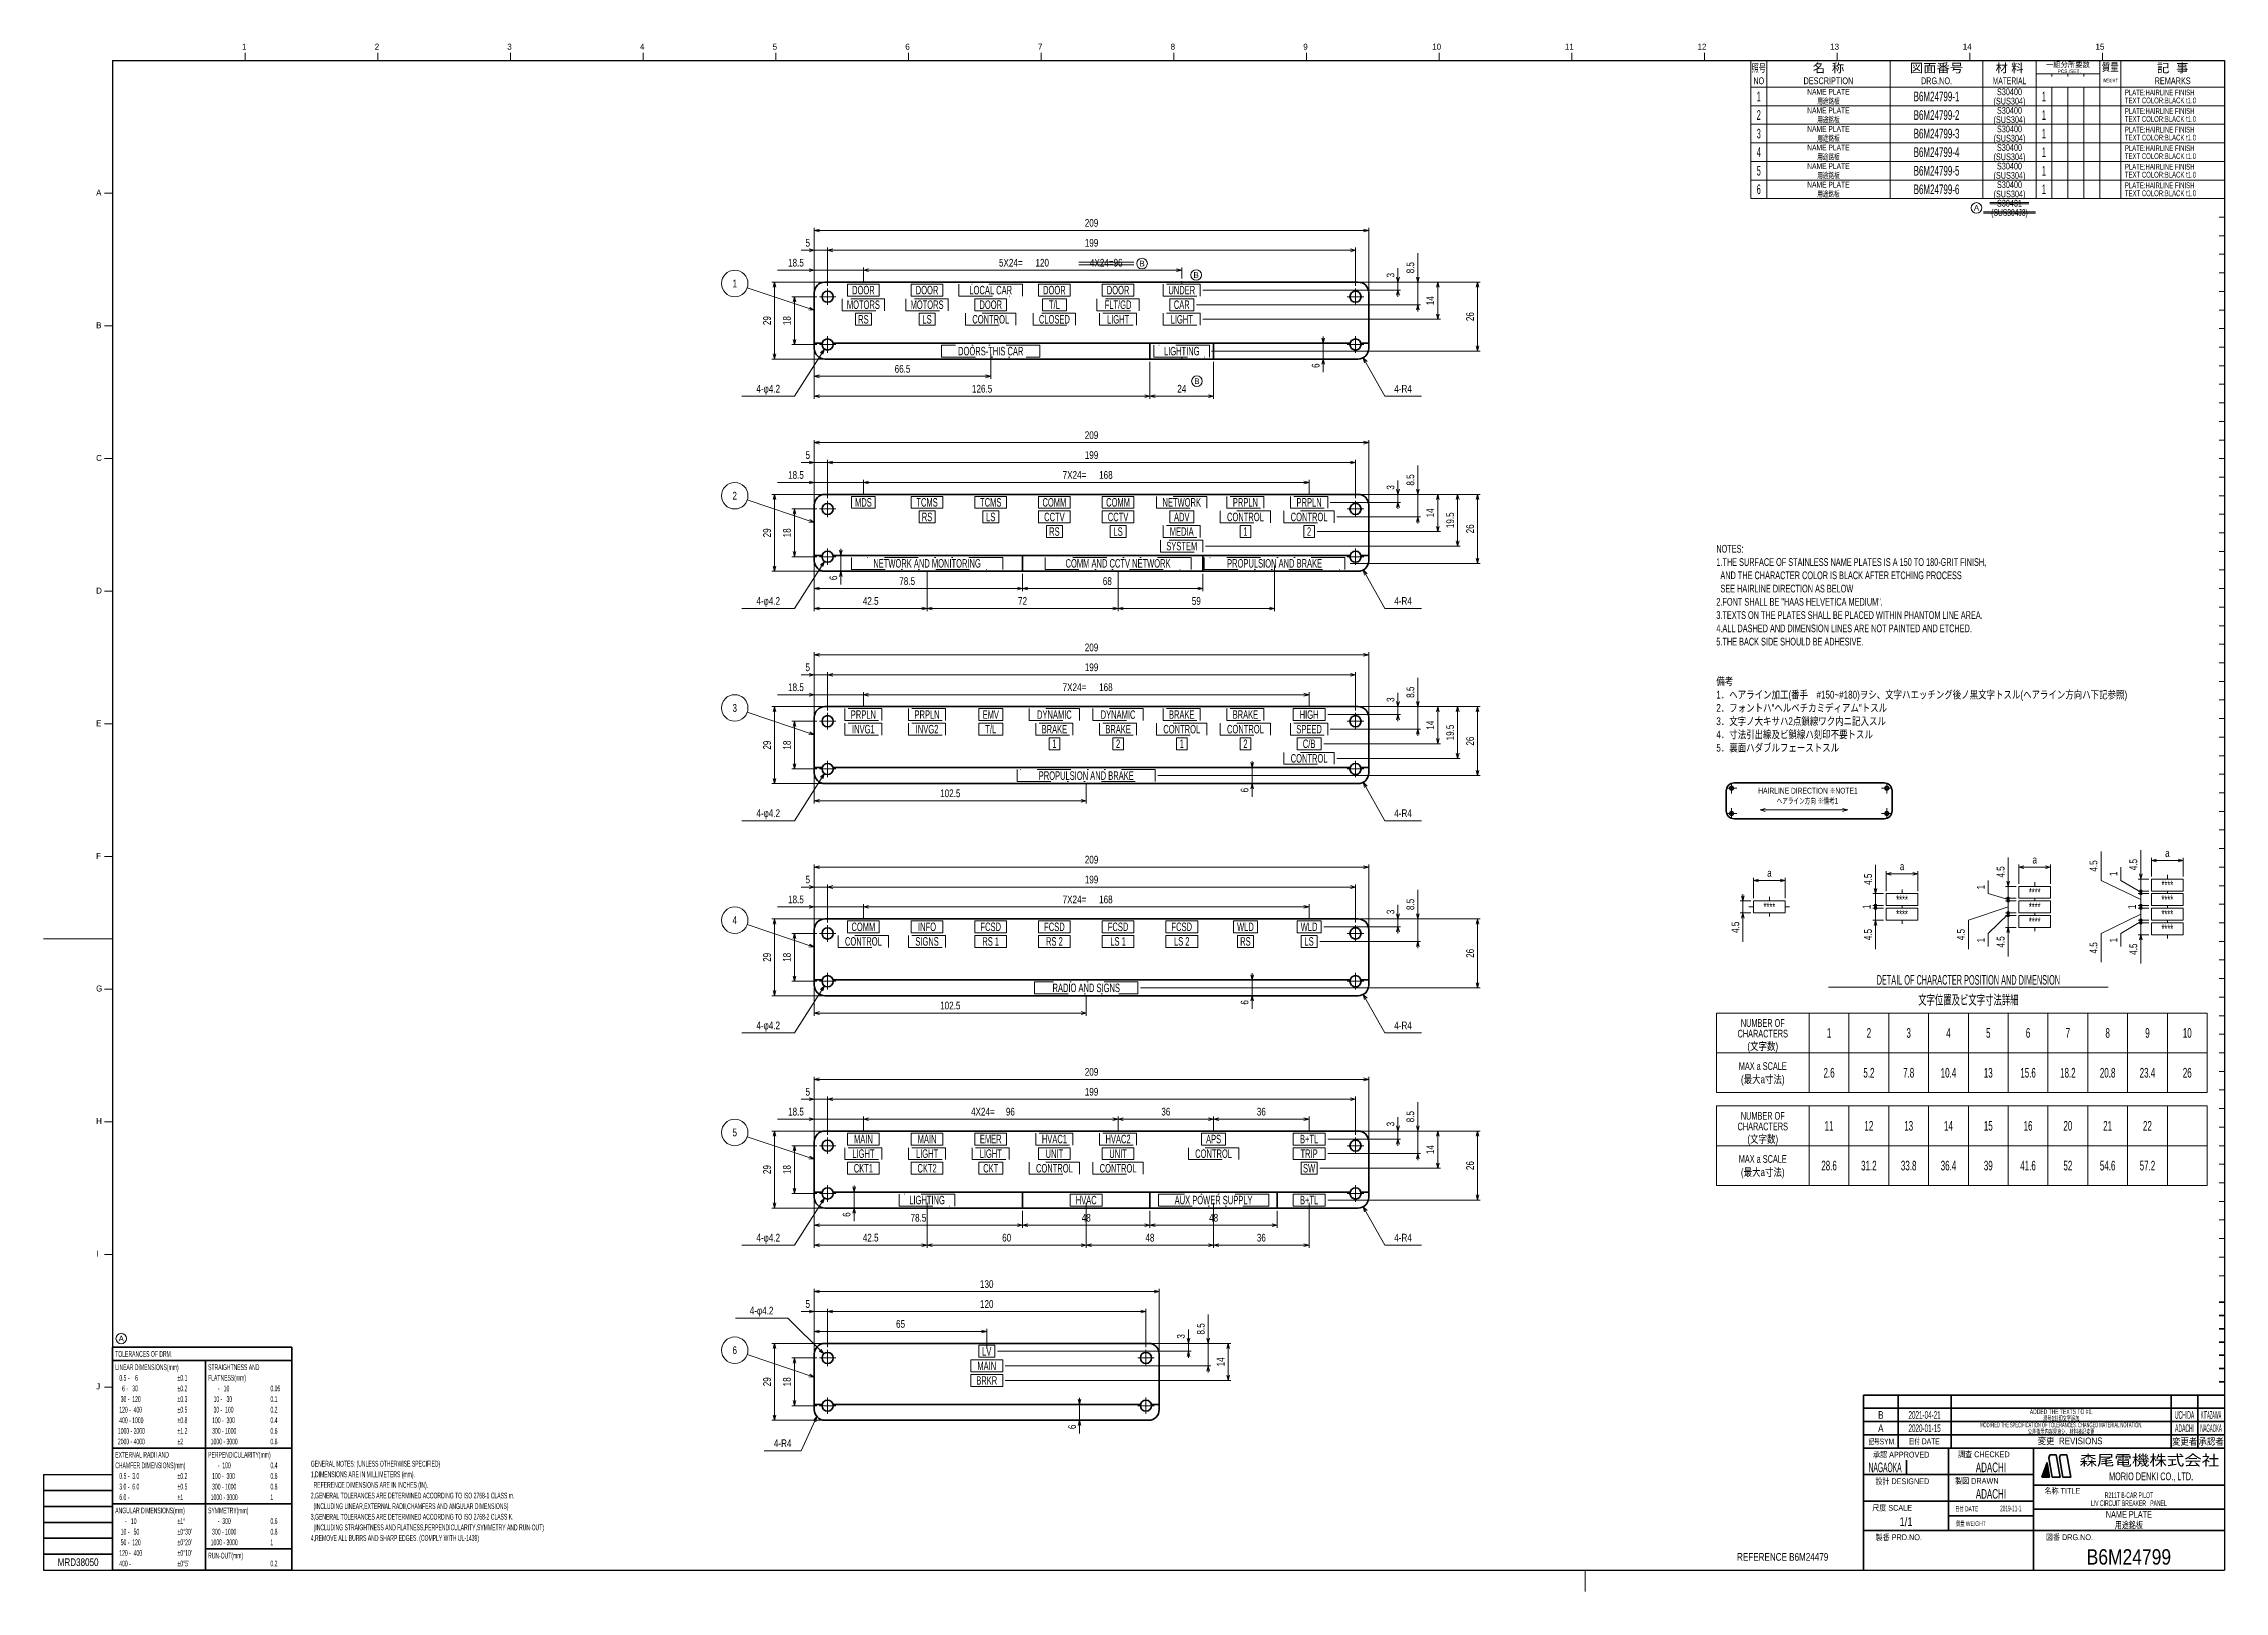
# Model space of a CAD drawing. Header units: millimetres. Extents: x 10 to 832, y 7 to 590.
import ezdxf
from ezdxf.enums import TextEntityAlignment as Align

# ---------------------------------------------------------------- set-up
doc = ezdxf.new("R2010")
doc.units = ezdxf.units.MM
doc.linetypes.add('DASHDOT', pattern=[25.3, 12.7, -6.3, 0, -6.3])
doc.linetypes.add('DIVIDE', pattern=[31.6, 12.7, -6.3, 0, -6.3, 0, -6.3])
for name, color, linetype in [('GR1_03', 7, 'Continuous'), ('GR1_05', 7, 'Continuous'), ('GR1_08', 7, 'Continuous'), ('GR1_15', 7, 'Continuous'), ('GR1_16', 7, 'Continuous'), ('図面枠B6M', 7, 'Continuous'), ('表題、部品表_01', 7, 'Continuous'), ('表題、部品表_02', 7, 'Continuous'), ('表題、部品表_03', 7, 'Continuous')]:
    doc.layers.add(name, color=color, linetype=linetype)
doc.styles.add('HG丸ｺﾞｼｯｸM-PRO', font='')
doc.styles.get('HG丸ｺﾞｼｯｸM-PRO').set_extended_font_data('HG丸ｺﾞｼｯｸM-PRO')

msp = doc.modelspace()

# ---------------------------------------------------------------- texts
at = {"layer": 'GR1_05', "color": 3, "linetype": 'Continuous', "lineweight": 35, "style": 'HG丸ｺﾞｼｯｸM-PRO', "width": 0.783987}
msp.add_text('4X24=96', height=2.909, rotation=0, dxfattribs=at).set_placement((410.04, 505.5), align=Align.BOTTOM_CENTER)
at = {"layer": 'GR1_08', "color": 3, "linetype": 'Continuous', "lineweight": 35, "style": 'HG丸ｺﾞｼｯｸM-PRO'}
for s, width, p in [('MOTORS', 0.609867, (318.5, 492)), ('DOOR', 0.60989, (318.5, 497.5)), ('MOTORS', 0.609867, (342.5, 492)), ('DOOR', 0.60989, (342.5, 497.5)), ('LOCAL CAR', 0.610005, (366.5, 497.5)), ('DOOR', 0.60989, (366.5, 492)), ('DOOR', 0.60989, (390.5, 497.5)), ('T/L', 0.611238, (390.5, 492)), ('FLT/GD', 0.611526, (414.5, 492)), ('DOOR', 0.60989, (414.5, 497.5)), ('UNDER', 0.610855, (438.5, 497.5)), ('CAR', 0.609399, (438.5, 492)), ('RS', 0.610797, (318.5, 486.5)), ('LS', 0.611972, (342.5, 486.5)), ('CONTROL', 0.610162, (366.5, 486.5)), ('CLOSED', 0.610702, (390.5, 486.5)), ('LIGHT', 0.610954, (414.5, 486.5)), ('LIGHT', 0.610954, (438.5, 486.5)), ('DOORS-THIS CAR', 0.610235, (366.5, 474.5)), ('LIGHTING', 0.610789, (438.5, 474.5)), ('MDS', 0.611222, (318.5, 417.5)), ('TCMS', 0.610587, (342.5, 417.5)), ('RS', 0.610797, (342.5, 412)), ('TCMS', 0.610587, (366.5, 417.5)), ('LS', 0.611972, (366.5, 412)), ('COMM', 0.609469, (390.5, 417.5)), ('CCTV', 0.610471, (390.5, 412)), ('COMM', 0.609469, (414.5, 417.5)), ('CCTV', 0.610471, (414.5, 412)), ('NETWORK', 0.609971, (438.5, 417.5)), ('ADV', 0.610503, (438.5, 412)), ('CONTROL', 0.610162, (462.5, 412)), ('PRPLN', 0.610684, (462.5, 417.5)), ('CONTROL', 0.610162, (486.5, 412)), ('PRPLN', 0.610684, (486.5, 417.5)), ('RS', 0.610797, (390.5, 406.5)), ('LS', 0.611972, (414.5, 406.5)), ('MEDIA', 0.60941, (438.5, 406.5)), ('1', 0.60898, (462.5, 406.5)), ('2', 0.60898, (486.5, 406.5)), ('NETWORK AND MONITORING', 0.61012, (342.5, 394.5)), ('COMM AND CCTV NETWORK', 0.61028, (414.5, 394.5)), ('SYSTEM', 0.610516, (438.5, 401)), ('PROPULSION AND BRAKE', 0.610298, (473.5, 394.5)), ('PRPLN', 0.610684, (318.5, 337.5)), ('PRPLN', 0.610684, (342.5, 337.5)), ('EMV', 0.609782, (366.5, 337.5)), ('DYNAMIC', 0.609896, (390.5, 337.5)), ('DYNAMIC', 0.609896, (414.5, 337.5)), ('BRAKE', 0.609842, (438.5, 337.5)), ('BRAKE', 0.609842, (462.5, 337.5)), ('HIGH', 0.610734, (486.5, 337.5)), ('INVG1', 0.610189, (318.5, 332)), ('INVG2', 0.610189, (342.5, 332)), ('T/L', 0.611238, (366.5, 332)), ('BRAKE', 0.609842, (390.5, 332)), ('BRAKE', 0.609842, (414.5, 332)), ('CONTROL', 0.610162, (438.5, 332)), ('CONTROL', 0.610162, (462.5, 332)), ('SPEED', 0.610658, (486.5, 332)), ('1', 0.60898, (390.5, 326.5)), ('2', 0.60898, (414.5, 326.5)), ('1', 0.60898, (438.5, 326.5)), ('2', 0.60898, (462.5, 326.5)), ('CONTROL', 0.610162, (486.5, 321)), ('C/B', 0.611491, (486.5, 326.5)), ('PROPULSION AND BRAKE', 0.610298, (402.5, 314.5)), ('COMM', 0.609469, (318.5, 257.5)), ('INFO', 0.609394, (342.5, 257.5)), ('FCSD', 0.611288, (366.5, 257.5)), ('FCSD', 0.611288, (390.5, 257.5)), ('FCSD', 0.611288, (414.5, 257.5)), ('FCSD', 0.611288, (438.5, 257.5)), ('WLD', 0.611876, (462.5, 257.5)), ('WLD', 0.611876, (486.5, 257.5)), ('CONTROL', 0.610162, (318.5, 252)), ('SIGNS', 0.611112, (342.5, 252)), ('RS 1', 0.610571, (366.5, 252)), ('RS 2', 0.610571, (390.5, 252)), ('LS 1', 0.611222, (414.5, 252)), ('LS 2', 0.611222, (438.5, 252)), ('RS', 0.610797, (462.5, 252)), ('LS', 0.611972, (486.5, 252)), ('RADIO AND SIGNS', 0.610531, (402.5, 234.5)), ('LIGHT', 0.610954, (318.5, 172)), ('MAIN', 0.609108, (318.5, 177.5)), ('LIGHT', 0.610954, (342.5, 172)), ('MAIN', 0.609108, (342.5, 177.5)), ('LIGHT', 0.610954, (366.5, 172)), ('EMER', 0.60941, (366.5, 177.5)), ('HVAC1', 0.609886, (390.5, 177.5)), ('UNIT', 0.610424, (390.5, 172)), ('HVAC2', 0.609886, (414.5, 177.5)), ('UNIT', 0.610424, (414.5, 172)), ('CONTROL', 0.610162, (450.5, 172)), ('APS', 0.610104, (450.5, 177.5)), ('B+TL', 0.611936, (486.5, 177.5)), ('TRIP', 0.609571, (486.5, 172)), ('CKT1', 0.609627, (318.5, 166.5)), ('CKT2', 0.609627, (342.5, 166.5)), ('CKT', 0.609834, (366.5, 166.5)), ('CONTROL', 0.610162, (390.5, 166.5)), ('CONTROL', 0.610162, (414.5, 166.5)), ('SW', 0.611501, (486.5, 166.5)), ('LIGHTING', 0.610789, (342.5, 154.5)), ('HVAC', 0.610094, (402.5, 154.5)), ('AUX POWER SUPPLY', 0.610589, (450.5, 154.5)), ('B+TL', 0.611936, (486.5, 154.5)), ('LV', 0.611232, (365, 97.5)), ('MAIN', 0.609108, (365, 92)), ('BRKR', 0.610352, (365, 86.5))]:
    msp.add_text(s, height=3.2, dxfattribs=dict(at, width=width)).set_placement(p, align=Align.MIDDLE_CENTER)
at = {"layer": 'GR1_15', "color": 3, "linetype": 'Continuous', "lineweight": 35, "style": 'HG丸ｺﾞｼｯｸM-PRO', "width": 0.784542}
for s, p in [('1', (270, 500)), ('2', (270, 420)), ('3', (270, 340)), ('4', (270, 260)), ('5', (270, 180)), ('6', (270, 97.9))]:
    msp.add_text(s, height=2.91, rotation=0, dxfattribs=at).set_placement(p, align=Align.MIDDLE_CENTER)
at = {"layer": 'GR1_16', "color": 3, "linetype": 'Continuous', "lineweight": 35, "style": 'HG丸ｺﾞｼｯｸM-PRO'}
for s, height, rotation, width, p in [('209', 2.909, 0, 0.784542, (404.5, 520.5)), ('5', 2.91, 0, 0.784542, (297.52, 513)), ('199', 2.909, 0, 0.784542, (404.5, 513)), ('18.5', 2.909, 0, 0.784749, (293.08, 505.5)), ('5X24=', 2.909, 0, 0.78375, (374.06, 505.5)), ('120', 2.909, 0, 0.784542, (385.9, 505.5)), ('3', 2.91, 90, 0.784542, (519.5, 503.12)), ('8.5', 2.909, 90, 0.784839, (527, 505.94)), ('14', 2.909, 90, 0.784542, (534.5, 493.5)), ('29', 2.909, 90, 0.784542, (284.5, 486)), ('18', 2.909, 90, 0.784542, (292, 486)), ('26', 2.909, 90, 0.784542, (549.5, 487.5)), ('66.5', 2.909, 0, 0.784749, (333.25, 465.5)), ('6', 2.91, 90, 0.784542, (491.29, 469.02)), ('126.5', 2.909, 0, 0.7847, (363.25, 458)), ('24', 2.909, 0, 0.784542, (438.5, 458)), ('209', 2.909, 0, 0.784542, (404.5, 440.5)), ('5', 2.91, 0, 0.784542, (297.52, 433)), ('199', 2.909, 0, 0.784542, (404.5, 433)), ('18.5', 2.909, 0, 0.784749, (293.08, 425.5)), ('7X24=', 2.909, 0, 0.78375, (398.06, 425.5)), ('168', 2.909, 0, 0.784542, (409.9, 425.5)), ('8.5', 2.909, 90, 0.784839, (527, 425.94)), ('3', 2.91, 90, 0.784542, (519.5, 423.12)), ('14', 2.909, 90, 0.784542, (534.5, 413.5)), ('19.5', 2.909, 90, 0.784749, (542, 410.75)), ('29', 2.909, 90, 0.784542, (284.5, 406)), ('18', 2.909, 90, 0.784542, (292, 406)), ('26', 2.909, 90, 0.784542, (549.5, 407.5)), ('6', 2.91, 90, 0.784542, (309.5, 389.02)), ('78.5', 2.909, 0, 0.784749, (335, 385.5)), ('68', 2.909, 0, 0.784542, (410.45, 385.5)), ('42.5', 2.909, 0, 0.784749, (321.25, 378)), ('72', 2.909, 0, 0.784542, (378.5, 378)), ('59', 2.909, 0, 0.784542, (444, 378)), ('209', 2.909, 0, 0.784542, (404.5, 360.5)), ('5', 2.91, 0, 0.784542, (297.52, 353)), ('199', 2.909, 0, 0.784542, (404.5, 353)), ('18.5', 2.909, 0, 0.784749, (293.08, 345.5)), ('7X24=', 2.909, 0, 0.78375, (398.06, 345.5)), ('168', 2.909, 0, 0.784542, (409.9, 345.5)), ('8.5', 2.909, 90, 0.784839, (527, 345.94)), ('3', 2.91, 90, 0.784542, (519.5, 343.12)), ('14', 2.909, 90, 0.784542, (534.5, 333.5)), ('19.5', 2.909, 90, 0.784749, (542, 330.75)), ('26', 2.909, 90, 0.784542, (549.5, 327.5)), ('29', 2.909, 90, 0.784542, (284.5, 326)), ('18', 2.909, 90, 0.784542, (292, 326)), ('102.5', 2.909, 0, 0.7847, (351.25, 305.5)), ('6', 2.91, 90, 0.784542, (464.5, 309.02)), ('209', 2.909, 0, 0.784542, (404.5, 280.5)), ('5', 2.91, 0, 0.784542, (297.52, 273)), ('199', 2.909, 0, 0.784542, (404.5, 273)), ('18.5', 2.909, 0, 0.784749, (293.08, 265.5)), ('7X24=', 2.909, 0, 0.78375, (398.06, 265.5)), ('168', 2.909, 0, 0.784542, (409.9, 265.5)), ('3', 2.91, 90, 0.784542, (519.5, 263.12)), ('8.5', 2.909, 90, 0.784839, (527, 265.94)), ('29', 2.909, 90, 0.784542, (284.5, 246)), ('18', 2.909, 90, 0.784542, (292, 246)), ('26', 2.909, 90, 0.784542, (549.5, 247.5)), ('102.5', 2.909, 0, 0.7847, (351.25, 225.5)), ('6', 2.91, 90, 0.784542, (464.5, 229.02)), ('209', 2.909, 0, 0.784542, (404.5, 200.5)), ('18.5', 2.909, 0, 0.784749, (293.08, 185.5)), ('5', 2.91, 0, 0.784542, (297.52, 193)), ('4X24=', 2.909, 0, 0.78375, (363.54, 185.5)), ('96', 2.909, 0, 0.784542, (373.9, 185.5)), ('199', 2.909, 0, 0.784542, (404.5, 193)), ('36', 2.909, 0, 0.784542, (432.5, 185.5)), ('36', 2.909, 0, 0.784542, (468.5, 185.5)), ('3', 2.91, 90, 0.784542, (519.5, 183.12)), ('8.5', 2.909, 90, 0.784839, (527, 185.94)), ('14', 2.909, 90, 0.784542, (534.5, 173.5)), ('29', 2.909, 90, 0.784542, (284.5, 166)), ('18', 2.909, 90, 0.784542, (292, 166)), ('26', 2.909, 90, 0.784542, (549.5, 167.5)), ('6', 2.91, 90, 0.784542, (314.5, 149.02)), ('78.5', 2.909, 0, 0.784749, (339.25, 145.5)), ('48', 2.909, 0, 0.784542, (402.5, 145.5)), ('48', 2.909, 0, 0.784542, (450.5, 145.5)), ('42.5', 2.909, 0, 0.784749, (321.25, 138)), ('60', 2.909, 0, 0.784542, (372.5, 138)), ('48', 2.909, 0, 0.784542, (426.5, 138)), ('36', 2.909, 0, 0.784542, (468.5, 138)), ('130', 2.909, 0, 0.784542, (365, 120.5)), ('5', 2.91, 0, 0.784542, (297.52, 113)), ('120', 2.909, 0, 0.784542, (365, 113)), ('65', 2.909, 0, 0.784542, (332.5, 105.5)), ('8.5', 2.909, 90, 0.784839, (448, 105.94)), ('3', 2.91, 90, 0.784542, (440.5, 103.12)), ('14', 2.909, 90, 0.784542, (455.5, 93.5)), ('29', 2.909, 90, 0.784542, (284.5, 86)), ('18', 2.909, 90, 0.784542, (292, 86)), ('6', 2.91, 90, 0.784542, (399.5, 69.02))]:
    msp.add_text(s, height=height, rotation=rotation, dxfattribs=dict(at, width=width)).set_placement(p, align=Align.BOTTOM_CENTER)
for s, width, p in [('4-φ4.2', 0.783565, (282.62, 458)), ('4-R4', 0.783129, (521.92, 458)), ('4-φ4.2', 0.783565, (282.62, 378)), ('4-R4', 0.783129, (521.92, 378)), ('4-φ4.2', 0.783565, (282.62, 298)), ('4-R4', 0.783129, (521.92, 298)), ('4-φ4.2', 0.783565, (282.62, 218)), ('4-R4', 0.783129, (521.92, 218)), ('4-φ4.2', 0.783565, (282.62, 138)), ('4-R4', 0.783129, (521.92, 138)), ('4-φ4.2', 0.783565, (280.12, 110.5)), ('4-R4', 0.783129, (288.08, 60.5))]:
    msp.add_text(s, height=2.909, dxfattribs=dict(at, width=width)).set_placement(p, align=Align.BOTTOM_CENTER)
at = {"layer": '図面枠B6M', "color": 3, "linetype": 'Continuous', "lineweight": 35, "style": 'HG丸ｺﾞｼｯｸM-PRO'}
for s, height, width, p in [('公差指示内容見直シ、材料表記変更', 1.8182, 0.618958, (770, 67.25)), ('照号1刻印文字追加', 1.818, 0.619043, (770, 72.25)), ('用途銘板', 2.545, 0.741121, (795.5, 32)), ('MRD38050', 2.909, 0.783793, (22.5, 18)), ('REFERENCE B6M24479', 2.9091, 0.783546, (665, 20))]:
    msp.add_text(s, height=height, dxfattribs=dict(at, width=width)).set_placement(p, align=Align.MIDDLE_CENTER)
for s, width, p in [('GENERAL NOTES: (UNLESS OTHERWISE SPECIFIED)', 0.52211, (110.21, 56.22)), ('1,DIMENSIONS ARE IN MILLIMETERS (mm).', 0.522052, (110.21, 52.22)), ('2,GENERAL TOLERANCES ARE DETERMINED ACCORDING TO ISO 2768-1 CLASS m.', 0.522186, (110.21, 44.22)), ('  REFERENCE DIMENSIONS ARE IN INCHES (IN).', 0.522009, (110.21, 48.22)), ('3,GENERAL TOLERANCES ARE DETERMINED ACCORDING TO ISO 2768-2 CLASS K.', 0.52223, (110.21, 36.22)), ('  (INCLUDING LINEAR,EXTERNAL RADII,CHAMFERS AND ANGULAR DIMENSIONS)', 0.522355, (110.21, 40.22)), ('4,REMOVE ALL BURRS AND SHARP EDGES. (COMPLY WITH UL-1439)', 0.52235, (110.21, 28.22)), ('  (INCLUDING STRAIGHTNESS AND FLATNESS,PERPENDICULARITY,SYMMETRY AND RUN-OUT)', 0.522087, (110.21, 32.22))]:
    msp.add_text(s, height=2.1818, dxfattribs=dict(at, width=width)).set_placement(p, align=Align.TOP_LEFT)
at = {"layer": '表題、部品表_01', "color": 3, "linetype": 'Continuous', "lineweight": 35, "style": 'HG丸ｺﾞｼｯｸM-PRO'}
for s, height, width, p in [('1.THE SURFACE OF STAINLESS NAME PLATES IS A 150 TO 180-GRIT FINISH,', 2.9091, 0.651906, (640, 395)), ('NOTES:', 2.909, 0.651134, (640, 400)), ('  AND THE CHARACTER COLOR IS BLACK AFTER ETCHING PROCESS', 2.9091, 0.651822, (640, 390)), ('  SEE HAIRLINE DIRECTION AS BELOW', 2.9091, 0.6519, (640, 385)), ('2.FONT SHALL BE "HAAS HELVETICA MEDIUM".', 2.9091, 0.651802, (640, 380)), ('4.ALL DASHED AND DIMENSION LINES ARE NOT PAINTED AND ETCHED.', 2.9091, 0.651815, (640, 370)), ('3.TEXTS ON THE PLATES SHALL BE PLACED WITHIN PHANTOM LINE AREA.', 2.9091, 0.651427, (640, 375)), ('5.THE BACK SIDE SHOULD BE ADHESIVE.', 2.9091, 0.651629, (640, 365)), ('備考', 2.909, 0.781842, (640, 350)), ('1．ヘアライン加工(番手\u3000#150~#180)ヲシ、文字ハエッチング後ノ黒文字トスル(ヘアライン方向ハ下記参照)', 2.9091, 0.782186, (640, 345)), ('2．フォントハ"ヘルベチカミディアム"トスル', 2.9091, 0.782039, (640, 340)), ('4．寸法引出線及ビ鎖線ハ刻印不要トスル', 2.9091, 0.781949, (640, 330)), ('3．文字ノ大キサハ2点鎖線ワク内ニ記入スル', 2.9091, 0.782038, (640, 335)), ('5．裏面ハダブルフェーストスル', 2.9091, 0.781978, (640, 325))]:
    msp.add_text(s, height=height, dxfattribs=dict(at, width=width)).set_placement(p, align=Align.MIDDLE_LEFT)
for s, width, p in [('HAIRLINE DIRECTION ※NOTE1', 0.69259, (674.53, 307.06)), ('ヘアライン方向 ※備考1', 0.692024, (674.38, 303.25))]:
    msp.add_text(s, height=2.1818, dxfattribs=dict(at, width=width)).set_placement(p, align=Align.BOTTOM_CENTER)
for s, height, rotation, width, p in [('a', 2.91, 0, 0.783015, (710, 278)), ('4.5', 2.909, 90, 0.784839, (749.5, 278.19)), ('a', 2.91, 0, 0.783015, (760, 280.5)), ('4.5', 2.909, 90, 0.784839, (784.5, 280.44)), ('4.5', 2.909, 90, 0.784839, (799.5, 280.94)), ('a', 2.91, 0, 0.783015, (810, 283)), ('a', 2.91, 0, 0.783015, (660, 275.5)), ('4.5', 2.909, 90, 0.784839, (699.5, 275.44)), ('1', 2.91, 90, 0.784542, (742, 272.48)), ('1', 2.91, 90, 0.784542, (792, 277.48)), ('1', 2.91, 90, 0.784542, (699, 265)), ('1', 2.91, 90, 0.784542, (799, 265)), ('4.5', 2.909, 90, 0.784839, (649.5, 257.31)), ('4.5', 2.909, 90, 0.784839, (699.5, 254.56)), ('4.5', 2.909, 90, 0.784839, (734.5, 254.56)), ('1', 2.91, 90, 0.784542, (742, 252.52)), ('4.5', 2.909, 90, 0.784839, (749.5, 251.81)), ('4.5', 2.909, 90, 0.784839, (784.5, 249.56)), ('1', 2.91, 90, 0.784542, (792, 252.52)), ('4.5', 2.909, 90, 0.784839, (799.5, 249.06))]:
    msp.add_text(s, height=height, rotation=rotation, dxfattribs=dict(at, width=width)).set_placement(p, align=Align.BOTTOM_CENTER)
for s, height, width, p in [('****', 3.273, 0.594076, (660, 265)), ('DETAIL OF CHARACTER POSITION AND DIMENSION', 3.6364, 0.522091, (735, 237.5)), ('文字位置及ビ文字寸法詳細', 3.6364, 0.618958, (735, 230)), ('1', 3.64, 0.619953, (682.5, 217.5)), ('2', 3.64, 0.619953, (697.5, 217.5)), ('3', 3.64, 0.619953, (712.5, 217.5)), ('4', 3.64, 0.619953, (727.5, 217.5)), ('5', 3.64, 0.619953, (742.5, 217.5)), ('6', 3.64, 0.619953, (757.5, 217.5)), ('7', 3.64, 0.619953, (772.5, 217.5)), ('8', 3.64, 0.619953, (787.5, 217.5)), ('9', 3.64, 0.619953, (802.5, 217.5)), ('10', 3.636, 0.619953, (817.5, 217.5)), ('2.6', 3.636, 0.618723, (682.5, 202.5)), ('5.2', 3.636, 0.618723, (697.5, 202.5)), ('7.8', 3.636, 0.618723, (712.5, 202.5)), ('10.4', 3.636, 0.619098, (727.5, 202.5)), ('13', 3.636, 0.619953, (742.5, 202.5)), ('15.6', 3.636, 0.619098, (757.5, 202.5)), ('18.2', 3.636, 0.619098, (772.5, 202.5)), ('20.8', 3.636, 0.619098, (787.5, 202.5)), ('23.4', 3.636, 0.619098, (802.5, 202.5)), ('26', 3.636, 0.619953, (817.5, 202.5)), ('11', 3.636, 0.619953, (682.5, 182.5)), ('12', 3.636, 0.619953, (697.5, 182.5)), ('13', 3.636, 0.619953, (712.5, 182.5)), ('14', 3.636, 0.619953, (727.5, 182.5)), ('15', 3.636, 0.619953, (742.5, 182.5)), ('16', 3.636, 0.619953, (757.5, 182.5)), ('20', 3.636, 0.619953, (772.5, 182.5)), ('21', 3.636, 0.619953, (787.5, 182.5)), ('22', 3.636, 0.619953, (802.5, 182.5)), ('28.6', 3.636, 0.619098, (682.5, 167.5)), ('31.2', 3.636, 0.619098, (697.5, 167.5)), ('33.8', 3.636, 0.619098, (712.5, 167.5)), ('36.4', 3.636, 0.619098, (727.5, 167.5)), ('39', 3.636, 0.619953, (742.5, 167.5)), ('41.6', 3.636, 0.619098, (757.5, 167.5)), ('52', 3.636, 0.619953, (772.5, 167.5)), ('54.6', 3.636, 0.619098, (787.5, 167.5)), ('57.2', 3.636, 0.619098, (802.5, 167.5))]:
    msp.add_text(s, height=height, dxfattribs=dict(at, width=width)).set_placement(p, align=Align.MIDDLE_CENTER)
at = {"layer": '表題、部品表_03', "color": 3, "linetype": 'Continuous', "lineweight": 35, "style": 'HG丸ｺﾞｼｯｸM-PRO'}
for s, height, width, p in [('1', 3.64, 0.521199, (656, 570.5)), ('NAME PLATE', 2.182, 0.692312, (682.25, 572.25)), ('用途銘板', 2.182, 0.692256, (682.25, 568.75)), ('B6M24799-1', 3.636, 0.619572, (723, 570.5)), ('(SUS304)', 2.545, 0.740651, (750.5, 568.75)), ('S30400', 2.545, 0.740904, (750.5, 572.25)), ('1', 3.64, 0.576062, (763.5, 570.5)), ('2', 3.64, 0.521199, (656, 563.5)), ('NAME PLATE', 2.182, 0.692312, (682.25, 565.25)), ('NAME PLATE', 2.182, 0.692312, (682.25, 558.25)), ('用途銘板', 2.182, 0.692256, (682.25, 561.75)), ('B6M24799-2', 3.636, 0.619572, (723, 563.5)), ('(SUS304)', 2.545, 0.740651, (750.5, 561.75)), ('S30400', 2.545, 0.740904, (750.5, 565.25)), ('S30400', 2.545, 0.740904, (750.5, 558.25)), ('1', 3.64, 0.576062, (763.5, 563.5)), ('4', 3.64, 0.521199, (656, 549.5)), ('3', 3.64, 0.521199, (656, 556.5)), ('NAME PLATE', 2.182, 0.692312, (682.25, 551.25)), ('用途銘板', 2.182, 0.692256, (682.25, 554.75)), ('B6M24799-3', 3.636, 0.619572, (723, 556.5)), ('B6M24799-4', 3.636, 0.619572, (723, 549.5)), ('(SUS304)', 2.545, 0.740651, (750.5, 554.75)), ('S30400', 2.545, 0.740904, (750.5, 551.25)), ('1', 3.64, 0.576062, (763.5, 556.5)), ('1', 3.64, 0.576062, (763.5, 549.5)), ('5', 3.64, 0.521199, (656, 542.5)), ('NAME PLATE', 2.182, 0.692312, (682.25, 544.25)), ('用途銘板', 2.182, 0.692256, (682.25, 547.75)), ('B6M24799-5', 3.636, 0.619572, (723, 542.5)), ('(SUS304)', 2.545, 0.740651, (750.5, 547.75)), ('S30400', 2.545, 0.740904, (750.5, 544.25)), ('1', 3.64, 0.576062, (763.5, 542.5)), ('6', 3.64, 0.521199, (656, 535.5)), ('NAME PLATE', 2.182, 0.692312, (682.25, 537.25)), ('用途銘板', 2.182, 0.692256, (682.25, 540.75)), ('用途銘板', 2.182, 0.692256, (682.25, 533.75)), ('B6M24799-6', 3.636, 0.619572, (723, 535.5)), ('(SUS304)', 2.545, 0.740651, (750.5, 540.75)), ('(SUS304)', 2.545, 0.740651, (750.5, 533.75)), ('S30400', 2.545, 0.740904, (750.5, 537.25)), ('1', 3.64, 0.576062, (763.5, 535.5))]:
    msp.add_text(s, height=height, dxfattribs=dict(at, width=width)).set_placement(p, align=Align.MIDDLE_CENTER)
for s, width, p in [('TEXT COLOR:BLACK t1.0', 0.618279, (794, 569)), ('PLATE:HAIRLINE FINISH', 0.619089, (794, 572)), ('TEXT COLOR:BLACK t1.0', 0.618279, (794, 562)), ('PLATE:HAIRLINE FINISH', 0.619089, (794, 565)), ('PLATE:HAIRLINE FINISH', 0.619089, (794, 558)), ('TEXT COLOR:BLACK t1.0', 0.618279, (794, 555)), ('PLATE:HAIRLINE FINISH', 0.619089, (794, 551)), ('TEXT COLOR:BLACK t1.0', 0.618279, (794, 548)), ('PLATE:HAIRLINE FINISH', 0.619089, (794, 544)), ('TEXT COLOR:BLACK t1.0', 0.618279, (794, 541)), ('TEXT COLOR:BLACK t1.0', 0.618279, (794, 534)), ('PLATE:HAIRLINE FINISH', 0.619089, (794, 537))]:
    msp.add_text(s, height=2.1818, dxfattribs=dict(at, width=width)).set_placement(p, align=Align.MIDDLE_LEFT)

# ---------------------------------------------------------------- blocks, each defined once
blk = doc.blocks.new('BLKF023')
at = {"layer": '図面枠B6M', "color": 2, "linetype": 'Continuous', "lineweight": 25}
for p, q in [((35.5, 584), (35.5, 15)), ((35.5, 584), (831.5, 584)), ((831.5, 584), (831.5, 15)), ((9.5, 51), (9.5, 15)), ((9.5, 51), (35.5, 51)), ((9.5, 15), (831.5, 15))]:
    blk.add_line(p, q, dxfattribs=at)
at = {"layer": '図面枠B6M', "color": 4, "linetype": 'Continuous', "lineweight": 13}
for p, q in [((85.5, 587), (85.5, 584)), ((135.5, 587), (135.5, 584)), ((185.5, 587), (185.5, 584)), ((235.5, 587), (235.5, 584)), ((285.5, 587), (285.5, 584)), ((335.5, 587), (335.5, 584)), ((385.5, 587), (385.5, 584)), ((435.5, 587), (435.5, 584)), ((485.5, 587), (485.5, 584)), ((535.5, 587), (535.5, 584)), ((585.5, 587), (585.5, 584)), ((635.5, 587), (635.5, 584)), ((685.5, 587), (685.5, 584)), ((735.5, 587), (735.5, 584)), ((785.5, 587), (785.5, 584)), ((829.5, 567), (831.5, 567)), ((829.5, 560), (831.5, 560)), ((829.5, 553), (831.5, 553)), ((829.5, 546), (831.5, 546)), ((829.5, 539), (831.5, 539)), ((32.5, 534), (35.5, 534)), ((829.5, 532), (831.5, 532)), ((829.5, 525), (831.5, 525)), ((829.5, 518), (831.5, 518)), ((829.5, 511), (831.5, 511)), ((829.5, 504), (831.5, 504)), ((829.5, 497), (831.5, 497)), ((829.5, 490), (831.5, 490)), ((32.5, 484), (35.5, 484)), ((829.5, 483), (831.5, 483)), ((829.5, 476), (831.5, 476)), ((829.5, 469), (831.5, 469)), ((829.5, 462), (831.5, 462)), ((829.5, 455), (831.5, 455)), ((829.5, 448), (831.5, 448)), ((829.5, 441), (831.5, 441)), ((32.5, 434), (35.5, 434)), ((829.5, 434), (831.5, 434)), ((829.5, 427), (831.5, 427)), ((829.5, 420), (831.5, 420)), ((829.5, 413), (831.5, 413)), ((829.5, 406), (831.5, 406)), ((829.5, 399), (831.5, 399)), ((829.5, 392), (831.5, 392)), ((32.5, 384), (35.5, 384)), ((829.5, 385), (831.5, 385)), ((829.5, 378), (831.5, 378)), ((829.5, 371), (831.5, 371)), ((829.5, 364), (831.5, 364)), ((829.5, 357), (831.5, 357)), ((829.5, 350), (831.5, 350)), ((829.5, 343), (831.5, 343)), ((32.5, 334), (35.5, 334)), ((829.5, 336), (831.5, 336)), ((829.5, 329), (831.5, 329)), ((829.5, 322), (831.5, 322)), ((829.5, 315), (831.5, 315)), ((829.5, 308), (831.5, 308)), ((829.5, 301), (831.5, 301)), ((829.5, 294), (831.5, 294)), ((32.5, 284), (35.5, 284)), ((829.5, 287), (831.5, 287)), ((829.5, 280), (831.5, 280)), ((829.5, 273), (831.5, 273)), ((829.5, 266), (831.5, 266)), ((829.5, 259), (831.5, 259)), ((9.5, 253), (35.5, 253)), ((829.5, 252), (831.5, 252)), ((829.5, 245), (831.5, 245)), ((32.5, 234), (35.5, 234)), ((829.5, 238), (831.5, 238)), ((829.5, 231), (831.5, 231)), ((829.5, 224), (831.5, 224)), ((829.5, 217), (831.5, 217)), ((829.5, 210), (831.5, 210)), ((829.5, 203), (831.5, 203)), ((829.5, 196), (831.5, 196)), ((32.5, 184), (35.5, 184)), ((829.5, 189), (831.5, 189)), ((829.5, 182), (831.5, 182)), ((829.5, 175), (831.5, 175)), ((829.5, 168), (831.5, 168)), ((829.5, 161), (831.5, 161)), ((829.5, 154), (831.5, 154)), ((829.5, 147), (831.5, 147)), ((829.5, 140), (831.5, 140)), ((32.5, 134), (35.5, 134)), ((829.5, 133), (831.5, 133)), ((829.5, 126), (831.5, 126)), ((32.5, 84), (35.5, 84)), ((590.5, 7), (590.5, 15))]:
    blk.add_line(p, q, dxfattribs=at)
at = {"layer": '図面枠B6M', "color": 3, "linetype": 'Continuous', "lineweight": 35}
for p, q in [((831.5, 116), (829.5, 116)), ((831.5, 111), (829.5, 111)), ((831.5, 106), (829.5, 106)), ((831.5, 101), (829.5, 101)), ((831.5, 96), (829.5, 96)), ((831.5, 91), (829.5, 91)), ((831.5, 86), (829.5, 86)), ((695.5, 81), (831.5, 81)), ((695.5, 81), (695.5, 15)), ((695.5, 76), (831.5, 76)), ((708.5, 81), (708.5, 61)), ((728.5, 61), (728.5, 81)), ((811.5, 81), (811.5, 61)), ((821.5, 81), (821.5, 61)), ((695.5, 71), (831.5, 71)), ((695.5, 66), (831.5, 66)), ((695.5, 61), (831.5, 61)), ((727.5, 61), (727.5, 30)), ((759.5, 61), (759.5, 15)), ((765.34, 57.4), (765.73, 58.5)), ((765.73, 58.5), (768.14, 58.5)), ((769.64, 50), (768.14, 58.5)), ((769.68, 58.5), (769.32, 57.51)), ((769.68, 58.5), (772.14, 58.5)), ((773.64, 50), (772.14, 58.5)), ((695.5, 51), (759.5, 51)), ((711.73, 56.5), (711.73, 51)), ((762.64, 50), (764.66, 55.55)), ((762.64, 50), (765.64, 50)), ((762.66, 50), (765.19, 52.53)), ((762.71, 50.19), (765.17, 52.65)), ((762.79, 50.41), (765.15, 52.77)), ((762.8, 50), (765.21, 52.41)), ((762.87, 50.64), (765.13, 52.89)), ((762.94, 50), (765.24, 52.29)), ((762.95, 50.86), (765.11, 53.01)), ((763.04, 51.08), (765.09, 53.13)), ((763.08, 50), (765.26, 52.17)), ((763.12, 51.3), (765.07, 53.25)), ((763.2, 51.53), (765.05, 53.37)), ((763.22, 50), (765.28, 52.05)), ((763.28, 51.75), (765.02, 53.49)), ((763.36, 51.97), (765, 53.61)), ((763.36, 50), (765.3, 51.93)), ((763.44, 52.19), (764.98, 53.73)), ((763.51, 50), (765.32, 51.81)), ((763.52, 52.42), (764.96, 53.86)), ((763.6, 52.64), (764.94, 53.98)), ((763.65, 50), (765.34, 51.69)), ((763.68, 52.86), (764.92, 54.1)), ((763.76, 53.08), (764.9, 54.22)), ((763.79, 50), (765.36, 51.57)), ((763.84, 53.31), (764.88, 54.34)), ((763.93, 53.53), (764.85, 54.46)), ((763.93, 50), (765.38, 51.45)), ((764.01, 53.75), (764.83, 54.58)), ((764.07, 50), (765.41, 51.33)), ((764.09, 53.97), (764.81, 54.7)), ((764.17, 54.19), (764.79, 54.82)), ((764.21, 50), (765.43, 51.21)), ((764.25, 54.42), (764.77, 54.94)), ((764.33, 54.64), (764.75, 55.06)), ((764.35, 50), (765.45, 51.09)), ((764.41, 54.86), (764.73, 55.18)), ((764.49, 55.08), (764.71, 55.3)), ((764.5, 50), (765.47, 50.97)), ((764.57, 55.31), (764.68, 55.42)), ((764.64, 50), (765.49, 50.85)), ((764.65, 55.53), (764.66, 55.54)), ((765.64, 50), (764.66, 55.55)), ((764.78, 50), (765.51, 50.73)), ((764.92, 50), (765.53, 50.61)), ((765.06, 50), (765.55, 50.49)), ((765.2, 50), (765.58, 50.37)), ((766.64, 50), (765.34, 57.4)), ((765.34, 50), (765.6, 50.25)), ((765.49, 50), (765.62, 50.13)), ((765.63, 50), (765.64, 50.01)), ((766.64, 50), (769.64, 50)), ((770.64, 50), (769.32, 57.51)), ((770.64, 50), (773.64, 50)), ((9.5, 45), (35.5, 45)), ((759.5, 47), (831.5, 47)), ((9.5, 39), (35.5, 39)), ((9.5, 33), (35.5, 33)), ((695.5, 41), (759.5, 41)), ((727.5, 35.5), (759.5, 35.5)), ((759.5, 38), (831.5, 38)), ((9.5, 27), (35.5, 27)), ((695.5, 30), (831.5, 30)), ((9.5, 21), (35.5, 21))]:
    blk.add_line(p, q, dxfattribs=at)
at = {"layer": '図面枠B6M', "color": 4, "linetype": 'Continuous', "lineweight": 13, "style": 'HG丸ｺﾞｼｯｸM-PRO'}
for s, height, width, p in [('1', 2.25, 1.003994, (84.29, 587.45)), ('2', 2.25, 1.003994, (134.3, 587.45)), ('3', 2.25, 1.003994, (184.29, 587.45)), ('4', 2.25, 1.003994, (234.29, 587.45)), ('5', 2.25, 1.003994, (284.29, 587.45)), ('6', 2.25, 1.003994, (334.29, 587.45)), ('7', 2.25, 1.003994, (384.29, 587.45)), ('8', 2.25, 1.003994, (434.29, 587.45)), ('9', 2.25, 1.003994, (484.29, 587.45)), ('10', 2.255, 1.003994, (532.9, 587.45)), ('11', 2.255, 1.003994, (582.9, 587.45)), ('12', 2.255, 1.003994, (632.9, 587.45)), ('13', 2.255, 1.003994, (682.9, 587.45)), ('14', 2.255, 1.003994, (732.9, 587.45)), ('15', 2.255, 1.003994, (782.9, 587.45)), ('A', 2.25, 1.002405, (29.29, 532.45)), ('B', 2.25, 1.004704, (29.29, 482.45)), ('C', 2.25, 1.001214, (29.29, 432.45)), ('D', 2.25, 1.002334, (29.29, 382.45)), ('E', 2.25, 1.001589, (29.29, 332.45)), ('F', 2.25, 0.998986, (29.29, 282.45)), ('G', 2.25, 1.003714, (29.29, 232.45)), ('H', 2.25, 1.00207, (29.29, 182.45)), ('I', 2.25, 1.00207, (29.29, 132.45)), ('J', 2.25, 1.005117, (29.29, 82.45))]:
    blk.add_text(s, height=height, dxfattribs=dict(at, width=width)).set_placement(p, align=Align.BOTTOM_LEFT)
for s, height, width, p in [('記号SYM.', 2.182, 0.69227, (702.53, 63.49)), ('承認 APPROVED', 2.1818, 0.863151, (709.71, 58.54)), ('日付 DATE', 2.182, 0.692507, (718.37, 63.58)), ('調査 CHECKED', 2.182, 0.863174, (740.84, 58.67)), ('変更  REVISIONS', 2.5455, 0.887352, (773.35, 63.72)), ('変更者', 2.545, 0.887717, (816.5, 63.5)), ('承認者', 2.545, 0.887717, (826.5, 63.5)), ('設計 DESIGNED', 2.1818, 0.862613, (710.11, 48.51)), ('製図 DRAWN', 2.182, 0.863099, (738.2, 48.65)), ('名称 TITLE', 2.182, 0.862489, (770.47, 44.87)), ('尺度 SCALE', 2.182, 0.862581, (706.28, 38.49)), ('日付 DATE', 1.818, 0.618255, (734.38, 38.09)), ('質量 WEIGHT', 1.818, 0.618812, (735.96, 32.55)), ('製番 PRD.NO.', 2.182, 0.863299, (708.79, 27.41)), ('図番 DRG.NO.', 2.182, 0.863083, (773.12, 27.42))]:
    blk.add_text(s, height=height, dxfattribs=dict(at, width=width)).set_placement(p, align=Align.MIDDLE_CENTER)
at = {"layer": '図面枠B6M', "color": 2, "linetype": 'Continuous', "lineweight": 25, "style": 'HG丸ｺﾞｼｯｸM-PRO', "width": 1.206081}
blk.add_text('森尾電機株式会社', height=4, dxfattribs=at).set_placement((803.22, 56.43), align=Align.MIDDLE_CENTER)
at = {"layer": '図面枠B6M', "color": 3, "linetype": 'Continuous', "lineweight": 35, "style": 'HG丸ｺﾞｼｯｸM-PRO', "width": 0.652197}
blk.add_text('MORIO DENKI CO., LTD.', height=2.9091, dxfattribs=at).set_placement((803.88, 50.36), align=Align.MIDDLE_CENTER)
blk = doc.blocks.new('BLKF024')
at = {"layer": '図面枠B6M', "color": 3, "linetype": 'Continuous', "lineweight": 35, "style": 'HG丸ｺﾞｼｯｸM-PRO'}
for s, height, width, p in [('B', 2.91, 0.78204, (702, 73.5)), ('2021-04-21', 2.909, 0.488281, (718.5, 73.5)), ('ADDED THE TEXTS TO #1.', 1.8182, 0.617804, (770, 74.75)), ('UCHIDA', 2.909, 0.3908, (816.5, 73.5)), ('KITAZAWA', 2.909, 0.308644, (826.5, 73.5)), ('A', 2.91, 0.782973, (702, 68.5)), ('2020-01-15', 2.909, 0.488281, (718.5, 68.5)), ('MODIFIED THE SPECIFICATION OF TOLERANCES. CHANGED MATERIAL NOTATION.', 1.8182, 0.497766, (770, 69.75)), ('ADACHI', 2.909, 0.39045, (816.5, 68.5)), ('NAGAOKA', 2.909, 0.334453, (826.5, 68.5)), ('NAGAOKA', 3.636, 0.414524, (703.61, 53.75)), ('ADACHI', 3.636, 0.619335, (743.5, 53.75)), ('ADACHI', 3.636, 0.619335, (743.5, 43.75)), ('L/V CIRCUIT BREAKER\u3000PANEL', 2.1818, 0.522183, (795.5, 40.25)), ('R211T B-CAR PILOT', 2.1818, 0.522123, (795.5, 43.25)), ('1/1', 3.273, 0.80628, (711.5, 33.25)), ('2019-11-1', 2.182, 0.482367, (751, 38.25)), ('NAME PLATE', 2.545, 0.742249, (795.5, 36)), ('B6M24799', 5.818, 0.845653, (795.5, 20))]:
    blk.add_text(s, height=height, dxfattribs=dict(at, width=width)).set_placement(p, align=Align.MIDDLE_CENTER)
blk = doc.blocks.new('BLKF025')
at = {"layer": '表題、部品表_02', "color": 4, "linetype": 'Continuous', "lineweight": 13}
for p, q in [((653, 574), (653, 567)), ((653, 574), (831.5, 574)), ((659, 574), (659, 567)), ((705.5, 574), (705.5, 567)), ((740.5, 574), (740.5, 567)), ((760.5, 574), (760.5, 567)), ((766.5, 574), (766.5, 567)), ((772.5, 574), (772.5, 567)), ((778.5, 567), (778.5, 574)), ((784.5, 574), (784.5, 567)), ((792.5, 574), (792.5, 567)), ((831.5, 574), (831.5, 567)), ((653, 567), (831.5, 567))]:
    blk.add_line(p, q, dxfattribs=at)
blk = doc.blocks.new('BLKF027')
at = {"layer": '表題、部品表_02', "color": 4, "linetype": 'Continuous', "lineweight": 13}
for p, q in [((653, 567), (653, 560)), ((653, 567), (831.5, 567)), ((653, 560), (831.5, 560)), ((659, 567), (659, 560)), ((705.5, 567), (705.5, 560)), ((740.5, 567), (740.5, 560)), ((760.5, 567), (760.5, 560)), ((766.5, 567), (766.5, 560)), ((772.5, 567), (772.5, 560)), ((778.5, 560), (778.5, 567)), ((784.5, 567), (784.5, 560)), ((792.5, 567), (792.5, 560)), ((831.5, 567), (831.5, 560))]:
    blk.add_line(p, q, dxfattribs=at)
blk = doc.blocks.new('BLKF030')
at = {"layer": '表題、部品表_01', "color": 4, "linetype": 'Continuous', "lineweight": 13}
for p, q in [((653, 584), (653, 574)), ((653, 584), (831.5, 584)), ((659, 584), (659, 574)), ((705.5, 584), (705.5, 574)), ((740.5, 584), (740.5, 574)), ((760.5, 584), (760.5, 574)), ((784.5, 584), (784.5, 574)), ((792.5, 584), (792.5, 574)), ((831.5, 584), (831.5, 574)), ((760.5, 579), (784.5, 579)), ((766.5, 578), (766.5, 579)), ((772.5, 579), (772.5, 578)), ((778.5, 579), (778.5, 578)), ((653, 574), (831.5, 574))]:
    blk.add_line(p, q, dxfattribs=at)
at = {"layer": '表題、部品表_01', "color": 3, "linetype": 'Continuous', "lineweight": 35, "style": 'HG丸ｺﾞｼｯｸM-PRO'}
for s, height, width, p in [('一組分所要数', 2.036, 0.966638, (772.5, 582.5)), ('照号', 2.909, 0.651535, (656, 581.2)), ('NO', 2.545, 0.740841, (656, 576.4)), ('DESCRIPTION', 2.5455, 0.741365, (682.25, 576.4)), ('名  称', 3.273, 1.042426, (682.25, 581.2)), ('図面番号', 3.273, 1.127518, (723, 581.2)), ('DRG.NO.', 2.545, 0.741189, (723, 576.4)), ('材 料', 3.273, 1.042439, (750.5, 581.2)), ('MATERIAL', 2.545, 0.594756, (750.5, 576.4)), ('PCS./SET.', 1.309, 0.862935, (773, 580)), ('質量', 2.909, 0.781842, (788.5, 581.5)), ('WEIGHT', 1.309, 0.635507, (788.5, 576.5)), ('REMARKS', 2.545, 0.742803, (812, 576.4)), ('記  事', 3.273, 1.042426, (812, 581.2))]:
    blk.add_text(s, height=height, dxfattribs=dict(at, width=width)).set_placement(p, align=Align.MIDDLE_CENTER)
blk = doc.blocks.new('BLKF029')
at = {"layer": '表題、部品表_01', "color": 3, "linetype": 'Continuous', "lineweight": 13}
blk.add_blockref('BLKF030', (0, 0), dxfattribs=at)
blk = doc.blocks.new('BLKF032')
at = {"layer": 'GR1_08', "color": 3, "linetype": 'Continuous', "lineweight": 35}
for p, q in [((304, 420.5), (505, 420.5)), ((300, 416.5), (300, 395.5)), ((509, 416.5), (509, 395.5)), ((300, 397.5), (302.96, 397.5)), ((307.04, 397.5), (501.96, 397.5)), ((506.04, 397.5), (509, 397.5)), ((304, 391.5), (505, 391.5))]:
    blk.add_line(p, q, dxfattribs=at)
for centre in [(305, 415), (504, 415), (305, 397), (504, 397)]:
    blk.add_circle(centre, 2.1, dxfattribs=at)
for centre, start, end in [((304, 416.5), 90, 180), ((505, 416.5), 0, 90), ((304, 395.5), 180, 270), ((505, 395.5), 270, 0)]:
    blk.add_arc(centre, 4, start, end, dxfattribs=at)
blk = doc.blocks.new('BLKF031')
at = {"layer": 'GR1_08', "color": 3, "linetype": 'Continuous', "lineweight": 35}
for p, q in [((378.5, 397.5), (378.5, 391.5)), ((446.5, 397.5), (446.5, 391.5))]:
    blk.add_line(p, q, dxfattribs=at)
blk.add_blockref('BLKF032', (0, 0), dxfattribs=at)
blk = doc.blocks.new('BLKF034')
at = {"layer": 'GR1_08', "color": 3, "linetype": 'Continuous', "lineweight": 35}
for p, q in [((304, 340.5), (505, 340.5)), ((300, 336.5), (300, 315.5)), ((509, 336.5), (509, 315.5)), ((300, 317.5), (302.96, 317.5)), ((307.04, 317.5), (501.96, 317.5)), ((506.04, 317.5), (509, 317.5)), ((304, 311.5), (505, 311.5))]:
    blk.add_line(p, q, dxfattribs=at)
for centre in [(305, 335), (504, 335), (305, 317), (504, 317)]:
    blk.add_circle(centre, 2.1, dxfattribs=at)
for centre, start, end in [((304, 336.5), 90, 180), ((505, 336.5), 0, 90), ((304, 315.5), 180, 270), ((505, 315.5), 270, 0)]:
    blk.add_arc(centre, 4, start, end, dxfattribs=at)
blk = doc.blocks.new('BLKF033')
at = {"layer": 'GR1_08', "color": 3, "linetype": 'Continuous', "lineweight": 35}
blk.add_blockref('BLKF034', (0, 0), dxfattribs=at)
blk = doc.blocks.new('BLKF036')
at = {"layer": 'GR1_08', "color": 3, "linetype": 'Continuous', "lineweight": 35}
for p, q in [((300, 256.5), (300, 235.5)), ((304, 260.5), (505, 260.5)), ((509, 256.5), (509, 235.5)), ((300, 237.5), (302.96, 237.5)), ((304, 231.5), (505, 231.5)), ((307.04, 237.5), (501.96, 237.5)), ((506.04, 237.5), (509, 237.5))]:
    blk.add_line(p, q, dxfattribs=at)
for centre in [(305, 255), (504, 255), (305, 237), (504, 237)]:
    blk.add_circle(centre, 2.1, dxfattribs=at)
for centre, start, end in [((304, 256.5), 90, 180), ((505, 256.5), 0, 90), ((304, 235.5), 180, 270), ((505, 235.5), 270, 0)]:
    blk.add_arc(centre, 4, start, end, dxfattribs=at)
blk = doc.blocks.new('BLKF035')
at = {"layer": 'GR1_08', "color": 3, "linetype": 'Continuous', "lineweight": 35}
blk.add_blockref('BLKF036', (0, 0), dxfattribs=at)
blk = doc.blocks.new('BLKF038')
at = {"layer": 'GR1_08', "color": 3, "linetype": 'Continuous', "lineweight": 35}
for p, q in [((300, 176.5), (300, 155.5)), ((304, 180.5), (505, 180.5)), ((509, 176.5), (509, 155.5)), ((300, 157.5), (302.96, 157.5)), ((307.04, 157.5), (501.96, 157.5)), ((506.04, 157.5), (509, 157.5)), ((304, 151.5), (505, 151.5))]:
    blk.add_line(p, q, dxfattribs=at)
for centre in [(305, 175), (504, 175), (305, 157), (504, 157)]:
    blk.add_circle(centre, 2.1, dxfattribs=at)
for centre, start, end in [((304, 176.5), 90, 180), ((505, 176.5), 0, 90), ((304, 155.5), 180, 270), ((505, 155.5), 270, 0)]:
    blk.add_arc(centre, 4, start, end, dxfattribs=at)
blk = doc.blocks.new('BLKF037')
at = {"layer": 'GR1_08', "color": 3, "linetype": 'Continuous', "lineweight": 35}
for p, q in [((378.5, 157.5), (378.5, 151.5)), ((426.5, 157.5), (426.5, 151.5)), ((474.5, 157.5), (474.5, 151.5))]:
    blk.add_line(p, q, dxfattribs=at)
blk.add_blockref('BLKF038', (0, 0), dxfattribs=at)
blk = doc.blocks.new('BLKF040')
at = {"layer": 'GR1_08', "color": 3, "linetype": 'Continuous', "lineweight": 35}
for p, q in [((304, 100.5), (426, 100.5)), ((300, 96.5), (300, 75.5)), ((430, 96.5), (430, 75.5)), ((300, 77.5), (302.96, 77.5)), ((307.04, 77.5), (422.96, 77.5)), ((427.04, 77.5), (430, 77.5)), ((304, 71.5), (426, 71.5))]:
    blk.add_line(p, q, dxfattribs=at)
for centre in [(305, 95), (425, 95), (305, 77), (425, 77)]:
    blk.add_circle(centre, 2.1, dxfattribs=at)
for centre, start, end in [((304, 96.5), 90, 180), ((426, 96.5), 0, 90), ((304, 75.5), 180, 270), ((426, 75.5), 270, 0)]:
    blk.add_arc(centre, 4, start, end, dxfattribs=at)
blk = doc.blocks.new('BLKF039')
at = {"layer": 'GR1_08', "color": 3, "linetype": 'Continuous', "lineweight": 35}
blk.add_blockref('BLKF040', (0, 0), dxfattribs=at)
blk = doc.blocks.new('FXTIP_ARROW_S')
at = {"color": 0, "linetype": 'Continuous', "lineweight": -2}
for q in [(-1, 0), (-0.97, 0.26), (-0.97, -0.26)]:
    blk.add_line((0, 0), q, dxfattribs=at)
blk = doc.blocks.new('FXTIP_ARROW_E')
at = {"color": 0, "linetype": 'Continuous', "lineweight": -2}
for q in [(-1, 0), (-0.97, 0.26), (-0.97, -0.26)]:
    blk.add_line((0, 0), q, dxfattribs=at)
blk = doc.blocks.new('BLKF041')
at = {"layer": 'GR1_03', "color": 4, "linetype": 'DIVIDE', "lineweight": 13}
for p, q in [((324.5, 499.75), (312.5, 499.75)), ((312.5, 499.75), (312.5, 495.25)), ((312.5, 495.25), (324.5, 495.25)), ((324.5, 495.25), (324.5, 499.75))]:
    blk.add_line(p, q, dxfattribs=at)
blk = doc.blocks.new('BLKF042')
at = {"layer": 'GR1_03', "color": 4, "linetype": 'DIVIDE', "lineweight": 13}
for p, q in [((326.5, 494.25), (310.5, 494.25)), ((310.5, 494.25), (310.5, 489.75)), ((326.5, 489.75), (326.5, 494.25)), ((310.5, 489.75), (326.5, 489.75))]:
    blk.add_line(p, q, dxfattribs=at)
blk = doc.blocks.new('BLKF043')
at = {"layer": 'GR1_03', "color": 4, "linetype": 'DIVIDE', "lineweight": 13}
for p, q in [((321.5, 488.75), (315.5, 488.75)), ((315.5, 488.75), (315.5, 484.25)), ((321.5, 484.25), (321.5, 488.75)), ((315.5, 484.25), (321.5, 484.25))]:
    blk.add_line(p, q, dxfattribs=at)
blk = doc.blocks.new('BLKF044')
at = {"layer": 'GR1_03', "color": 4, "linetype": 'DIVIDE', "lineweight": 13}
for p, q in [((348.5, 499.75), (336.5, 499.75)), ((336.5, 499.75), (336.5, 495.25)), ((336.5, 495.25), (348.5, 495.25)), ((348.5, 495.25), (348.5, 499.75))]:
    blk.add_line(p, q, dxfattribs=at)
blk = doc.blocks.new('BLKF045')
at = {"layer": 'GR1_03', "color": 4, "linetype": 'DIVIDE', "lineweight": 13}
for p, q in [((350.5, 494.25), (334.5, 494.25)), ((334.5, 494.25), (334.5, 489.75)), ((350.5, 489.75), (350.5, 494.25)), ((334.5, 489.75), (350.5, 489.75))]:
    blk.add_line(p, q, dxfattribs=at)
blk = doc.blocks.new('BLKF046')
at = {"layer": 'GR1_03', "color": 4, "linetype": 'DIVIDE', "lineweight": 13}
for p, q in [((345.5, 488.75), (339.5, 488.75)), ((339.5, 488.75), (339.5, 484.25)), ((345.5, 484.25), (345.5, 488.75)), ((339.5, 484.25), (345.5, 484.25))]:
    blk.add_line(p, q, dxfattribs=at)
blk = doc.blocks.new('BLKF047')
at = {"layer": 'GR1_03', "color": 4, "linetype": 'DIVIDE', "lineweight": 13}
for p, q in [((378.5, 499.75), (354.5, 499.75)), ((354.5, 499.75), (354.5, 495.25)), ((354.5, 495.25), (378.5, 495.25)), ((378.5, 495.25), (378.5, 499.75))]:
    blk.add_line(p, q, dxfattribs=at)
blk = doc.blocks.new('BLKF048')
at = {"layer": 'GR1_03', "color": 4, "linetype": 'DIVIDE', "lineweight": 13}
for p, q in [((376, 488.75), (357, 488.75)), ((357, 488.75), (357, 484.25)), ((376, 484.25), (376, 488.75)), ((357, 484.25), (376, 484.25))]:
    blk.add_line(p, q, dxfattribs=at)
blk = doc.blocks.new('BLKF049')
at = {"layer": 'GR1_03', "color": 4, "linetype": 'DIVIDE', "lineweight": 13}
for p, q in [((372.5, 494.25), (360.5, 494.25)), ((360.5, 494.25), (360.5, 489.75)), ((372.5, 489.75), (372.5, 494.25)), ((360.5, 489.75), (372.5, 489.75))]:
    blk.add_line(p, q, dxfattribs=at)
blk = doc.blocks.new('BLKF050')
at = {"layer": 'GR1_03', "color": 4, "linetype": 'DIVIDE', "lineweight": 13}
for p, q in [((396.5, 499.75), (384.5, 499.75)), ((384.5, 499.75), (384.5, 495.25)), ((384.5, 495.25), (396.5, 495.25)), ((396.5, 495.25), (396.5, 499.75))]:
    blk.add_line(p, q, dxfattribs=at)
blk = doc.blocks.new('BLKF051')
at = {"layer": 'GR1_03', "color": 4, "linetype": 'DIVIDE', "lineweight": 13}
for p, q in [((398.5, 488.75), (382.5, 488.75)), ((382.5, 488.75), (382.5, 484.25)), ((398.5, 484.25), (398.5, 488.75)), ((382.5, 484.25), (398.5, 484.25))]:
    blk.add_line(p, q, dxfattribs=at)
blk = doc.blocks.new('BLKF052')
at = {"layer": 'GR1_03', "color": 4, "linetype": 'DIVIDE', "lineweight": 13}
for p, q in [((395, 494.25), (386, 494.25)), ((386, 494.25), (386, 489.75)), ((395, 489.75), (395, 494.25)), ((386, 489.75), (395, 489.75))]:
    blk.add_line(p, q, dxfattribs=at)
blk = doc.blocks.new('BLKF053')
at = {"layer": 'GR1_03', "color": 4, "linetype": 'DIVIDE', "lineweight": 13}
for p, q in [((420.5, 499.75), (408.5, 499.75)), ((408.5, 499.75), (408.5, 495.25)), ((408.5, 495.25), (420.5, 495.25)), ((420.5, 495.25), (420.5, 499.75))]:
    blk.add_line(p, q, dxfattribs=at)
blk = doc.blocks.new('BLKF054')
at = {"layer": 'GR1_03', "color": 4, "linetype": 'DIVIDE', "lineweight": 13}
for p, q in [((422.5, 494.25), (406.5, 494.25)), ((406.5, 494.25), (406.5, 489.75)), ((422.5, 489.75), (422.5, 494.25)), ((406.5, 489.75), (422.5, 489.75))]:
    blk.add_line(p, q, dxfattribs=at)
blk = doc.blocks.new('BLKF055')
at = {"layer": 'GR1_03', "color": 4, "linetype": 'DIVIDE', "lineweight": 13}
for p, q in [((421.5, 488.75), (407.5, 488.75)), ((407.5, 488.75), (407.5, 484.25)), ((421.5, 484.25), (421.5, 488.75)), ((407.5, 484.25), (421.5, 484.25))]:
    blk.add_line(p, q, dxfattribs=at)
blk = doc.blocks.new('BLKF056')
at = {"layer": 'GR1_03', "color": 4, "linetype": 'DIVIDE', "lineweight": 13}
for p, q in [((385, 476.75), (348, 476.75)), ((348, 476.75), (348, 472.25)), ((348, 472.25), (385, 472.25)), ((385, 472.25), (385, 476.75))]:
    blk.add_line(p, q, dxfattribs=at)
blk = doc.blocks.new('BLKF057')
at = {"layer": 'GR1_03', "color": 4, "linetype": 'DIVIDE', "lineweight": 13}
for p, q in [((323, 419.75), (314, 419.75)), ((314, 419.75), (314, 415.25)), ((323, 415.25), (323, 419.75)), ((314, 415.25), (323, 415.25))]:
    blk.add_line(p, q, dxfattribs=at)
blk = doc.blocks.new('BLKF058')
at = {"layer": 'GR1_03', "color": 4, "linetype": 'DIVIDE', "lineweight": 13}
for p, q in [((348.5, 419.75), (336.5, 419.75)), ((336.5, 419.75), (336.5, 415.25)), ((348.5, 415.25), (348.5, 419.75)), ((336.5, 415.25), (348.5, 415.25))]:
    blk.add_line(p, q, dxfattribs=at)
blk = doc.blocks.new('BLKF059')
at = {"layer": 'GR1_03', "color": 4, "linetype": 'DIVIDE', "lineweight": 13}
for p, q in [((372.5, 419.75), (360.5, 419.75)), ((360.5, 419.75), (360.5, 415.25)), ((372.5, 415.25), (372.5, 419.75)), ((360.5, 415.25), (372.5, 415.25))]:
    blk.add_line(p, q, dxfattribs=at)
blk = doc.blocks.new('BLKF060')
at = {"layer": 'GR1_03', "color": 4, "linetype": 'DIVIDE', "lineweight": 13}
for p, q in [((369.5, 414.25), (363.5, 414.25)), ((363.5, 414.25), (363.5, 409.75)), ((369.5, 409.75), (369.5, 414.25)), ((363.5, 409.75), (369.5, 409.75))]:
    blk.add_line(p, q, dxfattribs=at)
blk = doc.blocks.new('BLKF061')
at = {"layer": 'GR1_03', "color": 4, "linetype": 'DIVIDE', "lineweight": 13}
for p, q in [((345.5, 414.25), (339.5, 414.25)), ((339.5, 414.25), (339.5, 409.75)), ((345.5, 409.75), (345.5, 414.25)), ((339.5, 409.75), (345.5, 409.75))]:
    blk.add_line(p, q, dxfattribs=at)
blk = doc.blocks.new('BLKF062')
at = {"layer": 'GR1_03', "color": 4, "linetype": 'DIVIDE', "lineweight": 13}
for p, q in [((445.5, 408.75), (431.5, 408.75)), ((431.5, 408.75), (431.5, 404.25)), ((431.5, 404.25), (445.5, 404.25)), ((445.5, 404.25), (445.5, 408.75))]:
    blk.add_line(p, q, dxfattribs=at)
blk = doc.blocks.new('BLKF063')
at = {"layer": 'GR1_03', "color": 4, "linetype": 'DIVIDE', "lineweight": 13}
for p, q in [((396.5, 414.25), (384.5, 414.25)), ((384.5, 414.25), (384.5, 409.75)), ((396.5, 409.75), (396.5, 414.25)), ((384.5, 409.75), (396.5, 409.75))]:
    blk.add_line(p, q, dxfattribs=at)
blk = doc.blocks.new('BLKF064')
at = {"layer": 'GR1_03', "color": 4, "linetype": 'DIVIDE', "lineweight": 13}
for p, q in [((396.5, 419.75), (384.5, 419.75)), ((384.5, 419.75), (384.5, 415.25)), ((396.5, 415.25), (396.5, 419.75)), ((384.5, 415.25), (396.5, 415.25))]:
    blk.add_line(p, q, dxfattribs=at)
blk = doc.blocks.new('BLKF065')
at = {"layer": 'GR1_03', "color": 4, "linetype": 'DIVIDE', "lineweight": 13}
for p, q in [((420.5, 414.25), (408.5, 414.25)), ((408.5, 414.25), (408.5, 409.75)), ((420.5, 409.75), (420.5, 414.25)), ((408.5, 409.75), (420.5, 409.75))]:
    blk.add_line(p, q, dxfattribs=at)
blk = doc.blocks.new('BLKF066')
at = {"layer": 'GR1_03', "color": 4, "linetype": 'DIVIDE', "lineweight": 13}
for p, q in [((420.5, 419.75), (408.5, 419.75)), ((408.5, 419.75), (408.5, 415.25)), ((420.5, 415.25), (420.5, 419.75)), ((408.5, 415.25), (420.5, 415.25))]:
    blk.add_line(p, q, dxfattribs=at)
blk = doc.blocks.new('BLKF067')
at = {"layer": 'GR1_03', "color": 4, "linetype": 'DIVIDE', "lineweight": 13}
for p, q in [((446.5, 403.25), (430.5, 403.25)), ((430.5, 403.25), (430.5, 398.75)), ((446.5, 398.75), (446.5, 403.25)), ((430.5, 398.75), (446.5, 398.75))]:
    blk.add_line(p, q, dxfattribs=at)
blk = doc.blocks.new('BLKF068')
at = {"layer": 'GR1_03', "color": 4, "linetype": 'DIVIDE', "lineweight": 13}
for p, q in [((417.5, 408.75), (411.5, 408.75)), ((411.5, 408.75), (411.5, 404.25)), ((411.5, 404.25), (417.5, 404.25)), ((417.5, 404.25), (417.5, 408.75))]:
    blk.add_line(p, q, dxfattribs=at)
blk = doc.blocks.new('BLKF069')
at = {"layer": 'GR1_03', "color": 4, "linetype": 'DIVIDE', "lineweight": 13}
for p, q in [((393.5, 408.75), (387.5, 408.75)), ((387.5, 408.75), (387.5, 404.25)), ((387.5, 404.25), (393.5, 404.25)), ((393.5, 404.25), (393.5, 408.75))]:
    blk.add_line(p, q, dxfattribs=at)
blk = doc.blocks.new('BLKF070')
at = {"layer": 'GR1_03', "color": 4, "linetype": 'DIVIDE', "lineweight": 13}
for p, q in [((443, 414.25), (434, 414.25)), ((434, 414.25), (434, 409.75)), ((443, 409.75), (443, 414.25)), ((434, 409.75), (443, 409.75))]:
    blk.add_line(p, q, dxfattribs=at)
blk = doc.blocks.new('BLKF071')
at = {"layer": 'GR1_03', "color": 4, "linetype": 'DIVIDE', "lineweight": 13}
for p, q in [((448, 419.75), (429, 419.75)), ((429, 419.75), (429, 415.25)), ((448, 415.25), (448, 419.75)), ((429, 415.25), (448, 415.25))]:
    blk.add_line(p, q, dxfattribs=at)
blk = doc.blocks.new('BLKF072')
at = {"layer": 'GR1_03', "color": 4, "linetype": 'DIVIDE', "lineweight": 13}
for p, q in [((469.5, 419.75), (455.5, 419.75)), ((455.5, 419.75), (455.5, 415.25)), ((469.5, 415.25), (469.5, 419.75)), ((455.5, 415.25), (469.5, 415.25))]:
    blk.add_line(p, q, dxfattribs=at)
blk = doc.blocks.new('BLKF073')
at = {"layer": 'GR1_03', "color": 4, "linetype": 'DIVIDE', "lineweight": 13}
for p, q in [((472, 414.25), (453, 414.25)), ((453, 414.25), (453, 409.75)), ((472, 409.75), (472, 414.25)), ((453, 409.75), (472, 409.75))]:
    blk.add_line(p, q, dxfattribs=at)
blk = doc.blocks.new('BLKF074')
at = {"layer": 'GR1_03', "color": 4, "linetype": 'DIVIDE', "lineweight": 13}
for p, q in [((464.5, 408.75), (460.5, 408.75)), ((460.5, 408.75), (460.5, 404.25)), ((460.5, 404.25), (464.5, 404.25)), ((464.5, 404.25), (464.5, 408.75))]:
    blk.add_line(p, q, dxfattribs=at)
blk = doc.blocks.new('BLKF075')
at = {"layer": 'GR1_03', "color": 4, "linetype": 'DIVIDE', "lineweight": 13}
for p, q in [((493.5, 419.75), (479.5, 419.75)), ((479.5, 419.75), (479.5, 415.25)), ((493.5, 415.25), (493.5, 419.75)), ((479.5, 415.25), (493.5, 415.25))]:
    blk.add_line(p, q, dxfattribs=at)
blk = doc.blocks.new('BLKF076')
at = {"layer": 'GR1_03', "color": 4, "linetype": 'DIVIDE', "lineweight": 13}
for p, q in [((496, 414.25), (477, 414.25)), ((477, 414.25), (477, 409.75)), ((496, 409.75), (496, 414.25)), ((477, 409.75), (496, 409.75))]:
    blk.add_line(p, q, dxfattribs=at)
blk = doc.blocks.new('BLKF077')
at = {"layer": 'GR1_03', "color": 4, "linetype": 'DIVIDE', "lineweight": 13}
for p, q in [((488.5, 408.75), (484.5, 408.75)), ((484.5, 408.75), (484.5, 404.25)), ((484.5, 404.25), (488.5, 404.25)), ((488.5, 404.25), (488.5, 408.75))]:
    blk.add_line(p, q, dxfattribs=at)
blk = doc.blocks.new('BLKF078')
at = {"layer": 'GR1_03', "color": 4, "linetype": 'DIVIDE', "lineweight": 13}
for p, q in [((371, 396.75), (314, 396.75)), ((314, 396.75), (314, 392.25)), ((371, 392.25), (371, 396.75)), ((314, 392.25), (371, 392.25))]:
    blk.add_line(p, q, dxfattribs=at)
blk = doc.blocks.new('BLKF079')
at = {"layer": 'GR1_03', "color": 4, "linetype": 'DIVIDE', "lineweight": 13}
for p, q in [((442, 396.75), (387, 396.75)), ((387, 396.75), (387, 392.25)), ((442, 392.25), (442, 396.75)), ((387, 392.25), (442, 392.25))]:
    blk.add_line(p, q, dxfattribs=at)
blk = doc.blocks.new('BLKF080')
at = {"layer": 'GR1_03', "color": 4, "linetype": 'DIVIDE', "lineweight": 13}
for p, q in [((500, 396.75), (447, 396.75)), ((447, 396.75), (447, 392.25)), ((500, 392.25), (500, 396.75)), ((447, 392.25), (500, 392.25))]:
    blk.add_line(p, q, dxfattribs=at)
blk = doc.blocks.new('BLKF081')
at = {"layer": 'GR1_03', "color": 4, "linetype": 'DIVIDE', "lineweight": 13}
for p, q in [((325.5, 334.25), (311.5, 334.25)), ((311.5, 334.25), (311.5, 329.75)), ((311.5, 329.75), (325.5, 329.75)), ((325.5, 329.75), (325.5, 334.25))]:
    blk.add_line(p, q, dxfattribs=at)
blk = doc.blocks.new('BLKF082')
at = {"layer": 'GR1_03', "color": 4, "linetype": 'DIVIDE', "lineweight": 13}
for p, q in [((325.5, 339.75), (311.5, 339.75)), ((311.5, 339.75), (311.5, 335.25)), ((325.5, 335.25), (325.5, 339.75)), ((311.5, 335.25), (325.5, 335.25))]:
    blk.add_line(p, q, dxfattribs=at)
blk = doc.blocks.new('BLKF083')
at = {"layer": 'GR1_03', "color": 4, "linetype": 'DIVIDE', "lineweight": 13}
for p, q in [((349.5, 334.25), (335.5, 334.25)), ((335.5, 334.25), (335.5, 329.75)), ((335.5, 329.75), (349.5, 329.75)), ((349.5, 329.75), (349.5, 334.25))]:
    blk.add_line(p, q, dxfattribs=at)
blk = doc.blocks.new('BLKF084')
at = {"layer": 'GR1_03', "color": 4, "linetype": 'DIVIDE', "lineweight": 13}
for p, q in [((349.5, 339.75), (335.5, 339.75)), ((335.5, 339.75), (335.5, 335.25)), ((349.5, 335.25), (349.5, 339.75)), ((335.5, 335.25), (349.5, 335.25))]:
    blk.add_line(p, q, dxfattribs=at)
blk = doc.blocks.new('BLKF085')
at = {"layer": 'GR1_03', "color": 4, "linetype": 'DIVIDE', "lineweight": 13}
for p, q in [((371, 339.75), (362, 339.75)), ((362, 339.75), (362, 335.25)), ((371, 335.25), (371, 339.75)), ((362, 335.25), (371, 335.25))]:
    blk.add_line(p, q, dxfattribs=at)
blk = doc.blocks.new('BLKF086')
at = {"layer": 'GR1_03', "color": 4, "linetype": 'DIVIDE', "lineweight": 13}
for p, q in [((371, 334.25), (362, 334.25)), ((362, 334.25), (362, 329.75)), ((362, 329.75), (371, 329.75)), ((371, 329.75), (371, 334.25))]:
    blk.add_line(p, q, dxfattribs=at)
blk = doc.blocks.new('BLKF087')
at = {"layer": 'GR1_03', "color": 4, "linetype": 'DIVIDE', "lineweight": 13}
for p, q in [((397.5, 334.25), (383.5, 334.25)), ((383.5, 334.25), (383.5, 329.75)), ((383.5, 329.75), (397.5, 329.75)), ((397.5, 329.75), (397.5, 334.25))]:
    blk.add_line(p, q, dxfattribs=at)
blk = doc.blocks.new('BLKF088')
at = {"layer": 'GR1_03', "color": 4, "linetype": 'DIVIDE', "lineweight": 13}
for p, q in [((400, 339.75), (381, 339.75)), ((381, 339.75), (381, 335.25)), ((400, 335.25), (400, 339.75)), ((381, 335.25), (400, 335.25))]:
    blk.add_line(p, q, dxfattribs=at)
blk = doc.blocks.new('BLKF089')
at = {"layer": 'GR1_03', "color": 4, "linetype": 'DIVIDE', "lineweight": 13}
for p, q in [((392.5, 328.75), (388.5, 328.75)), ((388.5, 328.75), (388.5, 324.25)), ((388.5, 324.25), (392.5, 324.25)), ((392.5, 324.25), (392.5, 328.75))]:
    blk.add_line(p, q, dxfattribs=at)
blk = doc.blocks.new('BLKF090')
at = {"layer": 'GR1_03', "color": 4, "linetype": 'DIVIDE', "lineweight": 13}
for p, q in [((421.5, 334.25), (407.5, 334.25)), ((407.5, 334.25), (407.5, 329.75)), ((407.5, 329.75), (421.5, 329.75)), ((421.5, 329.75), (421.5, 334.25))]:
    blk.add_line(p, q, dxfattribs=at)
blk = doc.blocks.new('BLKF091')
at = {"layer": 'GR1_03', "color": 4, "linetype": 'DIVIDE', "lineweight": 13}
for p, q in [((424, 339.75), (405, 339.75)), ((405, 339.75), (405, 335.25)), ((424, 335.25), (424, 339.75)), ((405, 335.25), (424, 335.25))]:
    blk.add_line(p, q, dxfattribs=at)
blk = doc.blocks.new('BLKF092')
at = {"layer": 'GR1_03', "color": 4, "linetype": 'DIVIDE', "lineweight": 13}
for p, q in [((416.5, 328.75), (412.5, 328.75)), ((412.5, 328.75), (412.5, 324.25)), ((412.5, 324.25), (416.5, 324.25)), ((416.5, 324.25), (416.5, 328.75))]:
    blk.add_line(p, q, dxfattribs=at)
blk = doc.blocks.new('BLKF093')
at = {"layer": 'GR1_03', "color": 4, "linetype": 'DIVIDE', "lineweight": 13}
for p, q in [((445.5, 339.75), (431.5, 339.75)), ((431.5, 339.75), (431.5, 335.25)), ((445.5, 335.25), (445.5, 339.75)), ((431.5, 335.25), (445.5, 335.25))]:
    blk.add_line(p, q, dxfattribs=at)
blk = doc.blocks.new('BLKF094')
at = {"layer": 'GR1_03', "color": 4, "linetype": 'DIVIDE', "lineweight": 13}
for p, q in [((448, 334.25), (429, 334.25)), ((429, 334.25), (429, 329.75)), ((429, 329.75), (448, 329.75)), ((448, 329.75), (448, 334.25))]:
    blk.add_line(p, q, dxfattribs=at)
blk = doc.blocks.new('BLKF095')
at = {"layer": 'GR1_03', "color": 4, "linetype": 'DIVIDE', "lineweight": 13}
for p, q in [((440.5, 328.75), (436.5, 328.75)), ((436.5, 328.75), (436.5, 324.25)), ((436.5, 324.25), (440.5, 324.25)), ((440.5, 324.25), (440.5, 328.75))]:
    blk.add_line(p, q, dxfattribs=at)
blk = doc.blocks.new('BLKF096')
at = {"layer": 'GR1_03', "color": 4, "linetype": 'DIVIDE', "lineweight": 13}
for p, q in [((469.5, 339.75), (455.5, 339.75)), ((455.5, 339.75), (455.5, 335.25)), ((469.5, 335.25), (469.5, 339.75)), ((455.5, 335.25), (469.5, 335.25))]:
    blk.add_line(p, q, dxfattribs=at)
blk = doc.blocks.new('BLKF097')
at = {"layer": 'GR1_03', "color": 4, "linetype": 'DIVIDE', "lineweight": 13}
for p, q in [((472, 334.25), (453, 334.25)), ((453, 334.25), (453, 329.75)), ((453, 329.75), (472, 329.75)), ((472, 329.75), (472, 334.25))]:
    blk.add_line(p, q, dxfattribs=at)
blk = doc.blocks.new('BLKF098')
at = {"layer": 'GR1_03', "color": 4, "linetype": 'DIVIDE', "lineweight": 13}
for p, q in [((464.5, 328.75), (460.5, 328.75)), ((460.5, 328.75), (460.5, 324.25)), ((460.5, 324.25), (464.5, 324.25)), ((464.5, 324.25), (464.5, 328.75))]:
    blk.add_line(p, q, dxfattribs=at)
blk = doc.blocks.new('BLKF099')
at = {"layer": 'GR1_03', "color": 4, "linetype": 'DIVIDE', "lineweight": 13}
for p, q in [((493.5, 334.25), (479.5, 334.25)), ((479.5, 334.25), (479.5, 329.75)), ((479.5, 329.75), (493.5, 329.75)), ((493.5, 329.75), (493.5, 334.25))]:
    blk.add_line(p, q, dxfattribs=at)
blk = doc.blocks.new('BLKF100')
at = {"layer": 'GR1_03', "color": 4, "linetype": 'DIVIDE', "lineweight": 13}
for p, q in [((491, 328.75), (482, 328.75)), ((482, 328.75), (482, 324.25)), ((482, 324.25), (491, 324.25)), ((491, 324.25), (491, 328.75))]:
    blk.add_line(p, q, dxfattribs=at)
blk = doc.blocks.new('BLKF101')
at = {"layer": 'GR1_03', "color": 4, "linetype": 'DIVIDE', "lineweight": 13}
for p, q in [((492.5, 339.75), (480.5, 339.75)), ((480.5, 339.75), (480.5, 335.25)), ((492.5, 335.25), (492.5, 339.75)), ((480.5, 335.25), (492.5, 335.25))]:
    blk.add_line(p, q, dxfattribs=at)
blk = doc.blocks.new('BLKF102')
at = {"layer": 'GR1_03', "color": 4, "linetype": 'DIVIDE', "lineweight": 13}
for p, q in [((496, 323.25), (477, 323.25)), ((477, 323.25), (477, 318.75)), ((496, 318.75), (496, 323.25)), ((477, 318.75), (496, 318.75))]:
    blk.add_line(p, q, dxfattribs=at)
blk = doc.blocks.new('BLKF103')
at = {"layer": 'GR1_03', "color": 4, "linetype": 'DIVIDE', "lineweight": 13}
for p, q in [((428.5, 316.75), (376.5, 316.75)), ((376.5, 316.75), (376.5, 312.25)), ((428.5, 312.25), (428.5, 316.75)), ((376.5, 312.25), (428.5, 312.25))]:
    blk.add_line(p, q, dxfattribs=at)
blk = doc.blocks.new('BLKF104')
at = {"layer": 'GR1_03', "color": 4, "linetype": 'DIVIDE', "lineweight": 13}
for p, q in [((324.5, 259.75), (312.5, 259.75)), ((312.5, 259.75), (312.5, 255.25)), ((312.5, 255.25), (324.5, 255.25)), ((324.5, 255.25), (324.5, 259.75))]:
    blk.add_line(p, q, dxfattribs=at)
blk = doc.blocks.new('BLKF105')
at = {"layer": 'GR1_03', "color": 4, "linetype": 'DIVIDE', "lineweight": 13}
for p, q in [((328, 254.25), (309, 254.25)), ((309, 254.25), (309, 249.75)), ((309, 249.75), (328, 249.75)), ((328, 249.75), (328, 254.25))]:
    blk.add_line(p, q, dxfattribs=at)
blk = doc.blocks.new('BLKF106')
at = {"layer": 'GR1_03', "color": 4, "linetype": 'DIVIDE', "lineweight": 13}
for p, q in [((348.5, 259.75), (336.5, 259.75)), ((336.5, 259.75), (336.5, 255.25)), ((336.5, 255.25), (348.5, 255.25)), ((348.5, 255.25), (348.5, 259.75))]:
    blk.add_line(p, q, dxfattribs=at)
blk = doc.blocks.new('BLKF107')
at = {"layer": 'GR1_03', "color": 4, "linetype": 'DIVIDE', "lineweight": 13}
for p, q in [((372.5, 259.75), (360.5, 259.75)), ((360.5, 259.75), (360.5, 255.25)), ((360.5, 255.25), (372.5, 255.25)), ((372.5, 255.25), (372.5, 259.75))]:
    blk.add_line(p, q, dxfattribs=at)
blk = doc.blocks.new('BLKF108')
at = {"layer": 'GR1_03', "color": 4, "linetype": 'DIVIDE', "lineweight": 13}
for p, q in [((372.5, 254.25), (360.5, 254.25)), ((360.5, 254.25), (360.5, 249.75)), ((360.5, 249.75), (372.5, 249.75)), ((372.5, 249.75), (372.5, 254.25))]:
    blk.add_line(p, q, dxfattribs=at)
blk = doc.blocks.new('BLKF109')
at = {"layer": 'GR1_03', "color": 4, "linetype": 'DIVIDE', "lineweight": 13}
for p, q in [((349.5, 254.25), (335.5, 254.25)), ((335.5, 254.25), (335.5, 249.75)), ((335.5, 249.75), (349.5, 249.75)), ((349.5, 249.75), (349.5, 254.25))]:
    blk.add_line(p, q, dxfattribs=at)
blk = doc.blocks.new('BLKF110')
at = {"layer": 'GR1_03', "color": 4, "linetype": 'DIVIDE', "lineweight": 13}
for p, q in [((396.5, 259.75), (384.5, 259.75)), ((384.5, 259.75), (384.5, 255.25)), ((384.5, 255.25), (396.5, 255.25)), ((396.5, 255.25), (396.5, 259.75))]:
    blk.add_line(p, q, dxfattribs=at)
blk = doc.blocks.new('BLKF111')
at = {"layer": 'GR1_03', "color": 4, "linetype": 'DIVIDE', "lineweight": 13}
for p, q in [((396.5, 254.25), (384.5, 254.25)), ((384.5, 254.25), (384.5, 249.75)), ((384.5, 249.75), (396.5, 249.75)), ((396.5, 249.75), (396.5, 254.25))]:
    blk.add_line(p, q, dxfattribs=at)
blk = doc.blocks.new('BLKF112')
at = {"layer": 'GR1_03', "color": 4, "linetype": 'DIVIDE', "lineweight": 13}
for p, q in [((420.5, 259.75), (408.5, 259.75)), ((408.5, 259.75), (408.5, 255.25)), ((408.5, 255.25), (420.5, 255.25)), ((420.5, 255.25), (420.5, 259.75))]:
    blk.add_line(p, q, dxfattribs=at)
blk = doc.blocks.new('BLKF113')
at = {"layer": 'GR1_03', "color": 4, "linetype": 'DIVIDE', "lineweight": 13}
for p, q in [((420.5, 254.25), (408.5, 254.25)), ((408.5, 254.25), (408.5, 249.75)), ((408.5, 249.75), (420.5, 249.75)), ((420.5, 249.75), (420.5, 254.25))]:
    blk.add_line(p, q, dxfattribs=at)
blk = doc.blocks.new('BLKF114')
at = {"layer": 'GR1_03', "color": 4, "linetype": 'DIVIDE', "lineweight": 13}
for p, q in [((444.5, 259.75), (432.5, 259.75)), ((432.5, 259.75), (432.5, 255.25)), ((432.5, 255.25), (444.5, 255.25)), ((444.5, 255.25), (444.5, 259.75))]:
    blk.add_line(p, q, dxfattribs=at)
blk = doc.blocks.new('BLKF115')
at = {"layer": 'GR1_03', "color": 4, "linetype": 'DIVIDE', "lineweight": 13}
for p, q in [((444.5, 254.25), (432.5, 254.25)), ((432.5, 254.25), (432.5, 249.75)), ((432.5, 249.75), (444.5, 249.75)), ((444.5, 249.75), (444.5, 254.25))]:
    blk.add_line(p, q, dxfattribs=at)
blk = doc.blocks.new('BLKF116')
at = {"layer": 'GR1_03', "color": 4, "linetype": 'DIVIDE', "lineweight": 13}
for p, q in [((467, 259.75), (458, 259.75)), ((458, 259.75), (458, 255.25)), ((458, 255.25), (467, 255.25)), ((467, 255.25), (467, 259.75))]:
    blk.add_line(p, q, dxfattribs=at)
blk = doc.blocks.new('BLKF117')
at = {"layer": 'GR1_03', "color": 4, "linetype": 'DIVIDE', "lineweight": 13}
for p, q in [((465.5, 254.25), (459.5, 254.25)), ((459.5, 254.25), (459.5, 249.75)), ((459.5, 249.75), (465.5, 249.75)), ((465.5, 249.75), (465.5, 254.25))]:
    blk.add_line(p, q, dxfattribs=at)
blk = doc.blocks.new('BLKF118')
at = {"layer": 'GR1_03', "color": 4, "linetype": 'DIVIDE', "lineweight": 13}
for p, q in [((491, 259.75), (482, 259.75)), ((482, 259.75), (482, 255.25)), ((482, 255.25), (491, 255.25)), ((491, 255.25), (491, 259.75))]:
    blk.add_line(p, q, dxfattribs=at)
blk = doc.blocks.new('BLKF119')
at = {"layer": 'GR1_03', "color": 4, "linetype": 'DIVIDE', "lineweight": 13}
for p, q in [((489.5, 254.25), (483.5, 254.25)), ((483.5, 254.25), (483.5, 249.75)), ((483.5, 249.75), (489.5, 249.75)), ((489.5, 249.75), (489.5, 254.25))]:
    blk.add_line(p, q, dxfattribs=at)
blk = doc.blocks.new('BLKF120')
at = {"layer": 'GR1_03', "color": 4, "linetype": 'DIVIDE', "lineweight": 13}
for p, q in [((422, 236.75), (383, 236.75)), ((383, 236.75), (383, 232.25)), ((383, 232.25), (422, 232.25)), ((422, 232.25), (422, 236.75))]:
    blk.add_line(p, q, dxfattribs=at)
blk = doc.blocks.new('BLKF121')
at = {"layer": 'GR1_03', "color": 4, "linetype": 'DIVIDE', "lineweight": 13}
for p, q in [((325.5, 174.25), (311.5, 174.25)), ((311.5, 174.25), (311.5, 169.75)), ((325.5, 169.75), (325.5, 174.25)), ((311.5, 169.75), (325.5, 169.75))]:
    blk.add_line(p, q, dxfattribs=at)
blk = doc.blocks.new('BLKF122')
at = {"layer": 'GR1_03', "color": 4, "linetype": 'DIVIDE', "lineweight": 13}
for p, q in [((324.5, 179.75), (312.5, 179.75)), ((312.5, 179.75), (312.5, 175.25)), ((312.5, 175.25), (324.5, 175.25)), ((324.5, 175.25), (324.5, 179.75))]:
    blk.add_line(p, q, dxfattribs=at)
blk = doc.blocks.new('BLKF123')
at = {"layer": 'GR1_03', "color": 4, "linetype": 'DIVIDE', "lineweight": 13}
for p, q in [((324.5, 168.75), (312.5, 168.75)), ((312.5, 168.75), (312.5, 164.25)), ((324.5, 164.25), (324.5, 168.75)), ((312.5, 164.25), (324.5, 164.25))]:
    blk.add_line(p, q, dxfattribs=at)
blk = doc.blocks.new('BLKF124')
at = {"layer": 'GR1_03', "color": 4, "linetype": 'DIVIDE', "lineweight": 13}
for p, q in [((349.5, 174.25), (335.5, 174.25)), ((335.5, 174.25), (335.5, 169.75)), ((349.5, 169.75), (349.5, 174.25)), ((335.5, 169.75), (349.5, 169.75))]:
    blk.add_line(p, q, dxfattribs=at)
blk = doc.blocks.new('BLKF125')
at = {"layer": 'GR1_03', "color": 4, "linetype": 'DIVIDE', "lineweight": 13}
for p, q in [((348.5, 179.75), (336.5, 179.75)), ((336.5, 179.75), (336.5, 175.25)), ((336.5, 175.25), (348.5, 175.25)), ((348.5, 175.25), (348.5, 179.75))]:
    blk.add_line(p, q, dxfattribs=at)
blk = doc.blocks.new('BLKF126')
at = {"layer": 'GR1_03', "color": 4, "linetype": 'DIVIDE', "lineweight": 13}
for p, q in [((348.5, 168.75), (336.5, 168.75)), ((336.5, 168.75), (336.5, 164.25)), ((348.5, 164.25), (348.5, 168.75)), ((336.5, 164.25), (348.5, 164.25))]:
    blk.add_line(p, q, dxfattribs=at)
blk = doc.blocks.new('BLKF127')
at = {"layer": 'GR1_03', "color": 4, "linetype": 'DIVIDE', "lineweight": 13}
for p, q in [((373.5, 174.25), (359.5, 174.25)), ((359.5, 174.25), (359.5, 169.75)), ((373.5, 169.75), (373.5, 174.25)), ((359.5, 169.75), (373.5, 169.75))]:
    blk.add_line(p, q, dxfattribs=at)
blk = doc.blocks.new('BLKF128')
at = {"layer": 'GR1_03', "color": 4, "linetype": 'DIVIDE', "lineweight": 13}
for p, q in [((372.5, 179.75), (360.5, 179.75)), ((360.5, 179.75), (360.5, 175.25)), ((360.5, 175.25), (372.5, 175.25)), ((372.5, 175.25), (372.5, 179.75))]:
    blk.add_line(p, q, dxfattribs=at)
blk = doc.blocks.new('BLKF129')
at = {"layer": 'GR1_03', "color": 4, "linetype": 'DIVIDE', "lineweight": 13}
for p, q in [((371, 168.75), (362, 168.75)), ((362, 168.75), (362, 164.25)), ((371, 164.25), (371, 168.75)), ((362, 164.25), (371, 164.25))]:
    blk.add_line(p, q, dxfattribs=at)
blk = doc.blocks.new('BLKF130')
at = {"layer": 'GR1_03', "color": 4, "linetype": 'DIVIDE', "lineweight": 13}
for p, q in [((396.5, 174.25), (384.5, 174.25)), ((384.5, 174.25), (384.5, 169.75)), ((396.5, 169.75), (396.5, 174.25)), ((384.5, 169.75), (396.5, 169.75))]:
    blk.add_line(p, q, dxfattribs=at)
blk = doc.blocks.new('BLKF131')
at = {"layer": 'GR1_03', "color": 4, "linetype": 'DIVIDE', "lineweight": 13}
for p, q in [((397.5, 179.75), (383.5, 179.75)), ((383.5, 179.75), (383.5, 175.25)), ((383.5, 175.25), (397.5, 175.25)), ((397.5, 175.25), (397.5, 179.75))]:
    blk.add_line(p, q, dxfattribs=at)
blk = doc.blocks.new('BLKF132')
at = {"layer": 'GR1_03', "color": 4, "linetype": 'DIVIDE', "lineweight": 13}
for p, q in [((400, 168.75), (381, 168.75)), ((381, 168.75), (381, 164.25)), ((400, 164.25), (400, 168.75)), ((381, 164.25), (400, 164.25))]:
    blk.add_line(p, q, dxfattribs=at)
blk = doc.blocks.new('BLKF133')
at = {"layer": 'GR1_03', "color": 4, "linetype": 'DIVIDE', "lineweight": 13}
for p, q in [((420.5, 174.25), (408.5, 174.25)), ((408.5, 174.25), (408.5, 169.75)), ((420.5, 169.75), (420.5, 174.25)), ((408.5, 169.75), (420.5, 169.75))]:
    blk.add_line(p, q, dxfattribs=at)
blk = doc.blocks.new('BLKF134')
at = {"layer": 'GR1_03', "color": 4, "linetype": 'DIVIDE', "lineweight": 13}
for p, q in [((421.5, 179.75), (407.5, 179.75)), ((407.5, 179.75), (407.5, 175.25)), ((407.5, 175.25), (421.5, 175.25)), ((421.5, 175.25), (421.5, 179.75))]:
    blk.add_line(p, q, dxfattribs=at)
blk = doc.blocks.new('BLKF135')
at = {"layer": 'GR1_03', "color": 4, "linetype": 'DIVIDE', "lineweight": 13}
for p, q in [((424, 168.75), (405, 168.75)), ((405, 168.75), (405, 164.25)), ((424, 164.25), (424, 168.75)), ((405, 164.25), (424, 164.25))]:
    blk.add_line(p, q, dxfattribs=at)
blk = doc.blocks.new('BLKF136')
at = {"layer": 'GR1_03', "color": 4, "linetype": 'DIVIDE', "lineweight": 13}
for p, q in [((460, 174.25), (441, 174.25)), ((441, 174.25), (441, 169.75)), ((460, 169.75), (460, 174.25)), ((441, 169.75), (460, 169.75))]:
    blk.add_line(p, q, dxfattribs=at)
blk = doc.blocks.new('BLKF137')
at = {"layer": 'GR1_03', "color": 4, "linetype": 'DIVIDE', "lineweight": 13}
for p, q in [((489.5, 168.75), (483.5, 168.75)), ((483.5, 168.75), (483.5, 164.25)), ((489.5, 164.25), (489.5, 168.75)), ((483.5, 164.25), (489.5, 164.25))]:
    blk.add_line(p, q, dxfattribs=at)
blk = doc.blocks.new('BLKF138')
at = {"layer": 'GR1_03', "color": 4, "linetype": 'DIVIDE', "lineweight": 13}
for p, q in [((455, 179.75), (446, 179.75)), ((446, 179.75), (446, 175.25)), ((446, 175.25), (455, 175.25)), ((455, 175.25), (455, 179.75))]:
    blk.add_line(p, q, dxfattribs=at)
blk = doc.blocks.new('BLKF139')
at = {"layer": 'GR1_03', "color": 4, "linetype": 'DIVIDE', "lineweight": 13}
for p, q in [((492.5, 179.75), (480.5, 179.75)), ((480.5, 179.75), (480.5, 175.25)), ((480.5, 175.25), (492.5, 175.25)), ((492.5, 175.25), (492.5, 179.75))]:
    blk.add_line(p, q, dxfattribs=at)
blk = doc.blocks.new('BLKF140')
at = {"layer": 'GR1_03', "color": 4, "linetype": 'DIVIDE', "lineweight": 13}
for p, q in [((492.5, 174.25), (480.5, 174.25)), ((480.5, 174.25), (480.5, 169.75)), ((492.5, 169.75), (492.5, 174.25)), ((480.5, 169.75), (492.5, 169.75))]:
    blk.add_line(p, q, dxfattribs=at)
blk = doc.blocks.new('BLKF141')
at = {"layer": 'GR1_03', "color": 4, "linetype": 'DIVIDE', "lineweight": 13}
for p, q in [((492.5, 156.75), (480.5, 156.75)), ((480.5, 156.75), (480.5, 152.25)), ((492.5, 152.25), (492.5, 156.75)), ((480.5, 152.25), (492.5, 152.25))]:
    blk.add_line(p, q, dxfattribs=at)
blk = doc.blocks.new('BLKF142')
at = {"layer": 'GR1_03', "color": 4, "linetype": 'DIVIDE', "lineweight": 13}
for p, q in [((408.5, 156.75), (396.5, 156.75)), ((396.5, 156.75), (396.5, 152.25)), ((408.5, 152.25), (408.5, 156.75)), ((396.5, 152.25), (408.5, 152.25))]:
    blk.add_line(p, q, dxfattribs=at)
blk = doc.blocks.new('BLKF143')
at = {"layer": 'GR1_03', "color": 4, "linetype": 'DIVIDE', "lineweight": 13}
for p, q in [((353, 156.75), (332, 156.75)), ((332, 156.75), (332, 152.25)), ((353, 152.25), (353, 156.75)), ((332, 152.25), (353, 152.25))]:
    blk.add_line(p, q, dxfattribs=at)
blk = doc.blocks.new('BLKF144')
at = {"layer": 'GR1_03', "color": 4, "linetype": 'DIVIDE', "lineweight": 13}
for p, q in [((471.3, 156.75), (429.7, 156.75)), ((429.7, 156.75), (429.7, 152.25)), ((471.3, 152.25), (471.3, 156.75)), ((429.7, 152.25), (471.3, 152.25))]:
    blk.add_line(p, q, dxfattribs=at)
blk = doc.blocks.new('BLKF145')
at = {"layer": 'GR1_03', "color": 4, "linetype": 'DIVIDE', "lineweight": 13}
for p, q in [((371, 94.25), (359, 94.25)), ((359, 94.25), (359, 89.75)), ((371, 89.75), (371, 94.25)), ((359, 89.75), (371, 89.75))]:
    blk.add_line(p, q, dxfattribs=at)
blk = doc.blocks.new('BLKF146')
at = {"layer": 'GR1_03', "color": 4, "linetype": 'DIVIDE', "lineweight": 13}
for p, q in [((371, 88.75), (359, 88.75)), ((359, 88.75), (359, 84.25)), ((359, 84.25), (371, 84.25)), ((371, 84.25), (371, 88.75))]:
    blk.add_line(p, q, dxfattribs=at)
blk = doc.blocks.new('BLKF147')
at = {"layer": 'GR1_03', "color": 4, "linetype": 'DIVIDE', "lineweight": 13}
for p, q in [((368, 99.75), (362, 99.75)), ((362, 99.75), (362, 95.25)), ((368, 95.25), (368, 99.75)), ((362, 95.25), (368, 95.25))]:
    blk.add_line(p, q, dxfattribs=at)
blk = doc.blocks.new('BLKF148')
at = {"layer": '表題、部品表_01', "color": 3, "linetype": 'Continuous', "lineweight": 35}
for p, q in [((643.75, 301.25), (643.75, 308.75)), ((703.25, 311.75), (646.75, 311.75)), ((706.25, 301.25), (706.25, 308.75)), ((703.25, 298.25), (646.75, 298.25))]:
    blk.add_line(p, q, dxfattribs=at)
at = {"layer": '表題、部品表_01', "color": 4, "linetype": 'DASHDOT', "lineweight": 13}
for p, q in [((647.7, 309.75), (643.8, 309.75)), ((645.75, 307.8), (645.75, 311.7)), ((706.2, 309.75), (702.3, 309.75)), ((704.25, 307.8), (704.25, 311.7)), ((647.7, 300.25), (643.8, 300.25)), ((645.75, 298.3), (645.75, 302.2)), ((706.2, 300.25), (702.3, 300.25)), ((704.25, 298.3), (704.25, 302.2))]:
    blk.add_line(p, q, dxfattribs=at)
at = {"layer": '表題、部品表_01', "color": 3, "linetype": 'Continuous', "lineweight": 35}
for centre in [(645.75, 309.75), (704.25, 309.75), (645.75, 300.25), (704.25, 300.25)]:
    blk.add_circle(centre, 0.7, dxfattribs=at)
for centre, start, end in [((646.75, 308.75), 90, 180), ((703.25, 308.75), 0, 90), ((646.75, 301.25), 180, 270), ((703.25, 301.25), 270, 0)]:
    blk.add_arc(centre, 3, start, end, dxfattribs=at)
blk = doc.blocks.new('BLKF150')
at = {"layer": '表題、部品表_01', "color": 4, "linetype": 'DIVIDE', "lineweight": 13}
for p, q in [((654, 267.25), (666, 267.25)), ((654, 262.75), (654, 267.25)), ((666, 267.25), (666, 262.75)), ((666, 262.75), (654, 262.75))]:
    blk.add_line(p, q, dxfattribs=at)
blk = doc.blocks.new('BLKF149')
at = {"layer": '表題、部品表_01', "color": 4, "linetype": 'DASHDOT', "lineweight": 13}
for p, q in [((654, 265), (652.26, 265)), ((660, 268.76), (660, 267.25)), ((667.53, 265), (666, 265)), ((660, 262.75), (660, 261.37))]:
    blk.add_line(p, q, dxfattribs=at)
at = {"layer": '表題、部品表_01', "color": 4, "linetype": 'DIVIDE', "lineweight": 13}
blk.add_blockref('BLKF150', (0, 0), dxfattribs=at)
blk = doc.blocks.new('BLKF152')
at = {"layer": '表題、部品表_01', "color": 4, "linetype": 'DASHDOT', "lineweight": 13}
for p, q in [((710, 271.59), (710, 270)), ((710, 265.5), (710, 264.5)), ((710, 260), (710, 258.59))]:
    blk.add_line(p, q, dxfattribs=at)
at = {"layer": '表題、部品表_01', "color": 4, "linetype": 'DIVIDE', "lineweight": 13}
for p, q in [((716, 270), (704, 270)), ((704, 270), (704, 265.5)), ((704, 265.5), (716, 265.5)), ((704, 264.5), (716, 264.5)), ((704, 264.5), (704, 260)), ((716, 265.5), (716, 270)), ((716, 260), (716, 264.5)), ((704, 260), (716, 260))]:
    blk.add_line(p, q, dxfattribs=at)
blk = doc.blocks.new('BLKF151')
at = {"layer": '表題、部品表_01', "color": 4, "linetype": 'DIVIDE', "lineweight": 13}
blk.add_blockref('BLKF152', (0, 0), dxfattribs=at)
at = {"layer": '表題、部品表_01', "color": 3, "linetype": 'Continuous', "lineweight": 35, "style": 'HG丸ｺﾞｼｯｸM-PRO', "width": 0.594076}
for p in [(710, 267.75), (710, 262.25)]:
    blk.add_text('****', height=3.273, dxfattribs=at).set_placement(p, align=Align.MIDDLE_CENTER)
blk = doc.blocks.new('FXTIP_BLACKDOT_E')
at = {"color": 0, "linetype": 'Continuous', "lineweight": -2}
blk.add_line((0, 0), (-1, 0), dxfattribs=at)
at = {"color": 0, "linetype": 'Continuous', "lineweight": -2, "const_width": 0.25}
blk.add_lwpolyline([(-0.125, 0, 1), (0.125, 0, 1)], format="xyb", close=True, dxfattribs=at)
at = {"color": 0, "linetype": 'Continuous', "lineweight": -2}
blk.add_circle((0, 0), 0.25, dxfattribs=at)
blk = doc.blocks.new('BLKF154')
at = {"layer": '表題、部品表_01', "color": 4, "linetype": 'DIVIDE', "lineweight": 13}
for p, q in [((766, 272.75), (754, 272.75)), ((754, 272.75), (754, 268.25)), ((766, 268.25), (766, 272.75)), ((754, 268.25), (766, 268.25)), ((754, 267.25), (766, 267.25)), ((754, 267.25), (754, 262.75)), ((766, 262.75), (766, 267.25)), ((754, 262.75), (766, 262.75)), ((754, 261.75), (766, 261.75)), ((754, 261.75), (754, 257.25)), ((754, 257.25), (766, 257.25)), ((766, 257.25), (766, 261.75))]:
    blk.add_line(p, q, dxfattribs=at)
at = {"layer": '表題、部品表_01', "color": 4, "linetype": 'DASHDOT', "lineweight": 13}
for p, q in [((760, 274.34), (760, 272.75)), ((760, 268.25), (760, 267.25)), ((760, 262.75), (760, 261.75)), ((760, 257.25), (760, 255.84))]:
    blk.add_line(p, q, dxfattribs=at)
blk = doc.blocks.new('BLKF153')
at = {"layer": '表題、部品表_01', "color": 4, "linetype": 'DIVIDE', "lineweight": 13}
blk.add_blockref('BLKF154', (0, 0), dxfattribs=at)
at = {"layer": '表題、部品表_01', "color": 3, "linetype": 'Continuous', "lineweight": 35, "style": 'HG丸ｺﾞｼｯｸM-PRO', "width": 0.594076}
for p in [(760, 270.5), (760, 265), (760, 259.5)]:
    blk.add_text('****', height=3.273, dxfattribs=at).set_placement(p, align=Align.MIDDLE_CENTER)
blk = doc.blocks.new('BLKF156')
at = {"layer": '表題、部品表_01', "color": 4, "linetype": 'DIVIDE', "lineweight": 13}
for p, q in [((816, 275.5), (804, 275.5)), ((804, 275.5), (804, 271)), ((816, 271), (816, 275.5)), ((804, 271), (816, 271)), ((804, 270), (816, 270)), ((804, 270), (804, 265.5)), ((804, 265.5), (816, 265.5)), ((804, 264.5), (816, 264.5)), ((804, 264.5), (804, 260)), ((816, 265.5), (816, 270)), ((816, 260), (816, 264.5)), ((804, 260), (816, 260)), ((804, 259), (816, 259)), ((804, 259), (804, 254.5)), ((816, 254.5), (816, 259)), ((804, 254.5), (816, 254.5))]:
    blk.add_line(p, q, dxfattribs=at)
at = {"layer": '表題、部品表_01', "color": 4, "linetype": 'DASHDOT', "lineweight": 13}
for p, q in [((810, 277.09), (810, 275.5)), ((810, 271), (810, 270)), ((810, 265.5), (810, 264.5)), ((810, 260), (810, 259)), ((810, 254.5), (810, 253.09))]:
    blk.add_line(p, q, dxfattribs=at)
blk = doc.blocks.new('BLKF155')
at = {"layer": '表題、部品表_01', "color": 4, "linetype": 'DIVIDE', "lineweight": 13}
blk.add_blockref('BLKF156', (0, 0), dxfattribs=at)
at = {"layer": '表題、部品表_01', "color": 3, "linetype": 'Continuous', "lineweight": 35, "style": 'HG丸ｺﾞｼｯｸM-PRO', "width": 0.594076}
for p in [(810, 273.25), (810, 267.75), (810, 262.25), (810, 256.75)]:
    blk.add_text('****', height=3.273, dxfattribs=at).set_placement(p, align=Align.MIDDLE_CENTER)
blk = doc.blocks.new('BLKF157')
at = {"layer": '表題、部品表_01', "color": 4, "linetype": 'Continuous', "lineweight": 13}
for p, q in [((640, 225), (825, 225)), ((640, 225), (640, 195)), ((675, 225), (675, 195)), ((690, 225), (690, 195)), ((705, 225), (705, 195)), ((720, 225), (720, 195)), ((735, 225), (735, 195)), ((750, 225), (750, 195)), ((765, 225), (765, 195)), ((780, 225), (780, 195)), ((795, 225), (795, 195)), ((810, 225), (810, 195)), ((825, 225), (825, 195)), ((640, 210), (825, 210)), ((640, 195), (825, 195))]:
    blk.add_line(p, q, dxfattribs=at)
at = {"layer": '表題、部品表_01', "color": 3, "linetype": 'Continuous', "lineweight": 35, "style": 'HG丸ｺﾞｼｯｸM-PRO'}
for s, height, width, p in [('NUMBER OF', 2.909, 0.652209, (657.5, 221.25)), ('CHARACTERS', 2.909, 0.652208, (657.5, 217.25)), ('(文字数)', 2.909, 0.781847, (657.5, 212.5)), ('MAX a SCALE', 2.9091, 0.651872, (657.5, 205)), ('(最大a寸法)', 2.909, 0.781984, (657.5, 200))]:
    blk.add_text(s, height=height, dxfattribs=dict(at, width=width)).set_placement(p, align=Align.MIDDLE_CENTER)
blk = doc.blocks.new('BLKF158')
at = {"layer": '表題、部品表_01', "color": 4, "linetype": 'Continuous', "lineweight": 13}
for p, q in [((640, 190), (825, 190)), ((640, 190), (640, 160)), ((675, 190), (675, 160)), ((690, 190), (690, 160)), ((705, 190), (705, 160)), ((720, 190), (720, 160)), ((735, 190), (735, 160)), ((750, 190), (750, 160)), ((765, 190), (765, 160)), ((780, 190), (780, 160)), ((795, 190), (795, 160)), ((810, 190), (810, 160)), ((825, 190), (825, 160)), ((640, 175), (825, 175)), ((640, 160), (825, 160))]:
    blk.add_line(p, q, dxfattribs=at)
at = {"layer": '表題、部品表_01', "color": 3, "linetype": 'Continuous', "lineweight": 35, "style": 'HG丸ｺﾞｼｯｸM-PRO'}
for s, height, width, p in [('CHARACTERS', 2.909, 0.652208, (657.5, 182.25)), ('NUMBER OF', 2.909, 0.652209, (657.5, 186.25)), ('(文字数)', 2.909, 0.781847, (657.5, 177.5)), ('MAX a SCALE', 2.9091, 0.651872, (657.5, 170)), ('(最大a寸法)', 2.909, 0.781984, (657.5, 165))]:
    blk.add_text(s, height=height, dxfattribs=dict(at, width=width)).set_placement(p, align=Align.MIDDLE_CENTER)
blk = doc.blocks.new('BLKF159')
at = {"layer": '表題、部品表_02', "color": 4, "linetype": 'Continuous', "lineweight": 13}
for p, q in [((653, 560), (653, 553)), ((653, 560), (831.5, 560)), ((659, 560), (659, 553)), ((705.5, 560), (705.5, 553)), ((740.5, 560), (740.5, 553)), ((760.5, 560), (760.5, 553)), ((766.5, 560), (766.5, 553)), ((772.5, 560), (772.5, 553)), ((778.5, 553), (778.5, 560)), ((784.5, 560), (784.5, 553)), ((792.5, 560), (792.5, 553)), ((831.5, 560), (831.5, 553)), ((653, 553), (831.5, 553))]:
    blk.add_line(p, q, dxfattribs=at)
blk = doc.blocks.new('BLKF161')
at = {"layer": '表題、部品表_02', "color": 4, "linetype": 'Continuous', "lineweight": 13}
for p, q in [((653, 553), (653, 546)), ((653, 553), (831.5, 553)), ((659, 553), (659, 546)), ((705.5, 553), (705.5, 546)), ((740.5, 553), (740.5, 546)), ((760.5, 553), (760.5, 546)), ((766.5, 553), (766.5, 546)), ((772.5, 553), (772.5, 546)), ((778.5, 546), (778.5, 553)), ((784.5, 553), (784.5, 546)), ((792.5, 553), (792.5, 546)), ((831.5, 553), (831.5, 546)), ((653, 546), (831.5, 546))]:
    blk.add_line(p, q, dxfattribs=at)
blk = doc.blocks.new('BLKF163')
at = {"layer": '表題、部品表_02', "color": 4, "linetype": 'Continuous', "lineweight": 13}
for p, q in [((653, 546), (653, 539)), ((653, 546), (831.5, 546)), ((659, 546), (659, 539)), ((705.5, 546), (705.5, 539)), ((740.5, 546), (740.5, 539)), ((760.5, 546), (760.5, 539)), ((766.5, 546), (766.5, 539)), ((772.5, 546), (772.5, 539)), ((778.5, 539), (778.5, 546)), ((784.5, 546), (784.5, 539)), ((792.5, 546), (792.5, 539)), ((831.5, 546), (831.5, 539)), ((653, 539), (831.5, 539))]:
    blk.add_line(p, q, dxfattribs=at)
blk = doc.blocks.new('BLKF165')
at = {"layer": '表題、部品表_02', "color": 4, "linetype": 'Continuous', "lineweight": 13}
for p, q in [((653, 539), (653, 532)), ((653, 539), (831.5, 539)), ((659, 539), (659, 532)), ((705.5, 539), (705.5, 532)), ((740.5, 539), (740.5, 532)), ((760.5, 539), (760.5, 532)), ((766.5, 539), (766.5, 532)), ((772.5, 539), (772.5, 532)), ((778.5, 532), (778.5, 539)), ((784.5, 539), (784.5, 532)), ((792.5, 539), (792.5, 532)), ((831.5, 539), (831.5, 532)), ((653, 532), (831.5, 532))]:
    blk.add_line(p, q, dxfattribs=at)
blk = doc.blocks.new('BLKF167')
at = {"layer": 'GR1_05', "color": 4, "linetype": 'Continuous', "lineweight": 13}
for p, q in [((740.7, 527), (760.3, 527)), ((740.7, 526.5), (760.3, 526.5)), ((743.15, 530.5), (757.85, 530.5)), ((743.15, 530), (757.85, 530))]:
    blk.add_line(p, q, dxfattribs=at)
at = {"layer": 'GR1_05', "color": 3, "linetype": 'Continuous', "lineweight": 35, "style": 'HG丸ｺﾞｼｯｸM-PRO'}
for s, width, p in [('(SUS304J3)', 0.593559, (750.5, 526.75)), ('S30431', 0.740904, (750.5, 530.25))]:
    blk.add_text(s, height=2.545, dxfattribs=dict(at, width=width)).set_placement(p, align=Align.MIDDLE_CENTER)
blk = doc.blocks.new('BLKF168')
at = {"layer": 'GR1_05', "color": 4, "linetype": 'Continuous', "lineweight": 13}
blk.add_circle((738.07, 528.48), 2, dxfattribs=at)
at = {"layer": 'GR1_05', "color": 4, "linetype": 'Continuous', "lineweight": 13, "style": 'HG丸ｺﾞｼｯｸM-PRO', "width": 1.042301}
blk.add_text('A', height=2.18, dxfattribs=at).set_placement((738.07, 528.48), align=Align.MIDDLE_CENTER)
blk = doc.blocks.new('BLKF169')
at = {"layer": '図面枠B6M', "color": 3, "linetype": 'Continuous', "lineweight": 35}
for p, q in [((35.5, 99), (103, 99)), ((35.5, 99), (35.5, 15)), ((103, 15), (103, 99)), ((35.5, 94), (103, 94)), ((70.5, 15), (70.5, 94)), ((35.5, 61), (70.5, 61)), ((70.5, 61), (103, 61)), ((35.5, 40), (70.5, 40)), ((70.5, 40), (103, 40)), ((70.5, 23), (103, 23)), ((35.5, 15), (103, 15))]:
    blk.add_line(p, q, dxfattribs=at)
at = {"layer": '図面枠B6M', "color": 4, "linetype": 'Continuous', "lineweight": 13, "style": 'HG丸ｺﾞｼｯｸM-PRO'}
for s, height, width, p in [('TOLERANCES OF DRM.', 2.1818, 0.522208, (36.5, 96.5)), ('LINEAR DIMENSIONS(mm)', 2.1818, 0.521664, (36.5, 91.5)), ('STRAIGHTNESS AND', 2.1818, 0.521949, (71.5, 91.5)), (' 0.5 -    6', 2.1818, 0.524049, (37.5, 87.5)), ('   6 -   30', 2.1818, 0.52397, (37.5, 83.5)), ('±0.1', 2.182, 0.52198, (60, 87.5)), ('±0.2', 2.182, 0.52198, (60, 83.5)), ('FLATNESS(mm)', 2.1818, 0.521994, (71.5, 87.5)), ('     -   10', 2.1818, 0.524651, (72.5, 83.5)), ('0.05', 2.182, 0.52205, (95, 83.5)), (' 120 -  400', 2.1818, 0.52246, (37.5, 75.5)), ('  30 -  120', 2.1818, 0.522893, (37.5, 79.5)), ('±0.3', 2.182, 0.52198, (60, 79.5)), ('±0.5', 2.182, 0.52198, (60, 75.5)), ('  30 -  100', 2.1818, 0.522893, (72.5, 75.5)), ('  10 -   30', 2.1818, 0.523391, (72.5, 79.5)), ('0.1', 2.182, 0.522424, (95, 79.5)), ('0.2', 2.182, 0.522424, (95, 75.5)), ('1000 - 2000', 2.1818, 0.521744, (37.5, 67.5)), (' 400 - 1000', 2.1818, 0.52208, (37.5, 71.5)), ('±0.8', 2.182, 0.52198, (60, 71.5)), ('±1.2', 2.182, 0.52198, (60, 67.5)), (' 300 - 1000', 2.1818, 0.52208, (72.5, 67.5)), (' 100 -  300', 2.1818, 0.52246, (72.5, 71.5)), ('0.4', 2.182, 0.522424, (95, 71.5)), ('0.6', 2.182, 0.522424, (95, 67.5)), ('EXTERNAL RADII AND', 2.1818, 0.522426, (36.5, 58.5)), ('2000 - 4000', 2.1818, 0.521744, (37.5, 63.5)), ('±2', 2.182, 0.521216, (60, 63.5)), ('PERPENDICULARITY(mm)', 2.1818, 0.521822, (71.5, 58.5)), ('1000 - 3000', 2.1818, 0.521744, (72.5, 63.5)), ('0.8', 2.182, 0.522424, (95, 63.5)), ('CHAMFER DIMENSIONS(mm)', 2.1818, 0.521615, (36.5, 54.5)), (' 0.5 -  3.0', 2.1818, 0.523514, (37.5, 50.5)), ('±0.2', 2.182, 0.52198, (60, 50.5)), (' 100 -  300', 2.1818, 0.52246, (72.5, 50.5)), ('     -  100', 2.1818, 0.52397, (72.5, 54.5)), ('0.4', 2.182, 0.522424, (95, 54.5)), ('0.6', 2.182, 0.522424, (95, 50.5)), (' 3.0 -  6.0', 2.1818, 0.523514, (37.5, 46.5)), (' 6.0 -', 2.182, 0.523279, (37.5, 42.5)), ('±0.5', 2.182, 0.52198, (60, 46.5)), ('±1', 2.182, 0.521216, (60, 42.5)), ('1000 - 3000', 2.1818, 0.521744, (72.5, 42.5)), (' 300 - 1000', 2.1818, 0.52208, (72.5, 46.5)), ('0.8', 2.182, 0.522424, (95, 46.5)), ('1', 2.18, 0.521199, (95, 42.5)), ('ANGULAR DIMENSIONS(mm)', 2.1818, 0.521887, (36.5, 37.5)), ('     -   10', 2.1818, 0.524651, (37.5, 33.5)), ('±1°', 2.182, 0.52122, (60, 33.5)), ('SYMMETRY(mm)', 2.1818, 0.521222, (71.5, 37.5)), ('     -  300', 2.1818, 0.52397, (72.5, 33.5)), ('0.6', 2.182, 0.522424, (95, 33.5)), ('  50 -  120', 2.1818, 0.522893, (37.5, 25.5)), ('  10 -   50', 2.1818, 0.523391, (37.5, 29.5)), ("±0°30'", 2.182, 0.521679, (60, 29.5)), ("±0°20'", 2.182, 0.521679, (60, 25.5)), ('1000 - 3000', 2.1818, 0.521744, (72.5, 25.5)), (' 300 - 1000', 2.1818, 0.52208, (72.5, 29.5)), ('0.8', 2.182, 0.522424, (95, 29.5)), ('1', 2.18, 0.521199, (95, 25.5)), (' 400 -', 2.182, 0.52234, (37.5, 17.5)), (' 120 -  400', 2.1818, 0.52246, (37.5, 21.5)), ("±0°10'", 2.182, 0.521679, (60, 21.5)), ("±0°5'", 2.182, 0.521776, (60, 17.5)), ('RUN-OUT(mm)', 2.1818, 0.521162, (71.5, 20.5)), ('0.2', 2.182, 0.522424, (95, 17.5))]:
    blk.add_text(s, height=height, dxfattribs=dict(at, width=width)).set_placement(p, align=Align.MIDDLE_LEFT)
blk = doc.blocks.new('BLKF170')
at = {"layer": 'GR1_05', "color": 4, "linetype": 'Continuous', "lineweight": 13}
blk.add_circle((38.76, 102.3), 2, dxfattribs=at)
at = {"layer": 'GR1_05', "color": 4, "linetype": 'Continuous', "lineweight": 13, "style": 'HG丸ｺﾞｼｯｸM-PRO', "width": 1.042301}
blk.add_text('A', height=2.18, dxfattribs=at).set_placement((38.76, 102.3), align=Align.MIDDLE_CENTER)
blk = doc.blocks.new('BLKF171')
at = {"layer": 'GR1_03', "color": 4, "linetype": 'DIVIDE', "lineweight": 13}
for p, q in [((445.5, 499.75), (431.5, 499.75)), ((431.5, 499.75), (431.5, 495.25)), ((431.5, 495.25), (445.5, 495.25)), ((445.5, 495.25), (445.5, 499.75))]:
    blk.add_line(p, q, dxfattribs=at)
blk = doc.blocks.new('BLKF172')
at = {"layer": 'GR1_03', "color": 4, "linetype": 'DIVIDE', "lineweight": 13}
for p, q in [((443, 494.25), (434, 494.25)), ((434, 494.25), (434, 489.75)), ((443, 489.75), (443, 494.25)), ((434, 489.75), (443, 489.75))]:
    blk.add_line(p, q, dxfattribs=at)
blk = doc.blocks.new('BLKF173')
at = {"layer": 'GR1_03', "color": 4, "linetype": 'DIVIDE', "lineweight": 13}
for p, q in [((445.5, 488.75), (431.5, 488.75)), ((431.5, 488.75), (431.5, 484.25)), ((445.5, 484.25), (445.5, 488.75)), ((431.5, 484.25), (445.5, 484.25))]:
    blk.add_line(p, q, dxfattribs=at)
blk = doc.blocks.new('BLKF174')
at = {"layer": 'GR1_03', "color": 4, "linetype": 'DIVIDE', "lineweight": 13}
for p, q in [((449, 476.75), (428, 476.75)), ((428, 476.75), (428, 472.25)), ((428, 472.25), (449, 472.25)), ((449, 472.25), (449, 476.75))]:
    blk.add_line(p, q, dxfattribs=at)
blk = doc.blocks.new('BLKF175')
at = {"layer": 'GR1_08', "color": 3, "linetype": 'Continuous', "lineweight": 35}
for p, q in [((300, 496.5), (300, 475.5)), ((304, 500.5), (505, 500.5)), ((509, 496.5), (509, 475.5)), ((300, 477.5), (302.96, 477.5)), ((307.04, 477.5), (501.96, 477.5)), ((426.5, 477.5), (426.5, 471.5)), ((450.5, 477.5), (450.5, 471.5)), ((506.04, 477.5), (509, 477.5)), ((304, 471.5), (505, 471.5))]:
    blk.add_line(p, q, dxfattribs=at)
for centre in [(305, 495), (504, 495), (305, 477), (504, 477)]:
    blk.add_circle(centre, 2.1, dxfattribs=at)
for centre, start, end in [((304, 496.5), 90, 180), ((505, 496.5), 0, 90), ((304, 475.5), 180, 270), ((505, 475.5), 270, 0)]:
    blk.add_arc(centre, 4, start, end, dxfattribs=at)
blk = doc.blocks.new('BLKF176')
at = {"layer": 'GR1_05', "color": 4, "linetype": 'Continuous', "lineweight": 13}
blk.add_circle((423.53, 507.5), 2, dxfattribs=at)
at = {"layer": 'GR1_05', "color": 4, "linetype": 'Continuous', "lineweight": 13, "style": 'HG丸ｺﾞｼｯｸM-PRO', "width": 1.04272}
blk.add_text('B', height=2.18, dxfattribs=at).set_placement((423.53, 507.5), align=Align.MIDDLE_CENTER)
blk = doc.blocks.new('BLKF177')
at = {"layer": 'GR1_05', "color": 4, "linetype": 'Continuous', "lineweight": 13}
blk.add_circle((444.22, 463.16), 2, dxfattribs=at)
at = {"layer": 'GR1_05', "color": 4, "linetype": 'Continuous', "lineweight": 13, "style": 'HG丸ｺﾞｼｯｸM-PRO', "width": 1.04272}
blk.add_text('B', height=2.18, dxfattribs=at).set_placement((444.22, 463.16), align=Align.MIDDLE_CENTER)
blk = doc.blocks.new('BLKF178')
at = {"layer": 'GR1_05', "color": 4, "linetype": 'Continuous', "lineweight": 13}
blk.add_circle((443.92, 503.2), 2, dxfattribs=at)
at = {"layer": 'GR1_05', "color": 4, "linetype": 'Continuous', "lineweight": 13, "style": 'HG丸ｺﾞｼｯｸM-PRO', "width": 1.04272}
blk.add_text('B', height=2.18, dxfattribs=at).set_placement((443.92, 503.2), align=Align.MIDDLE_CENTER)

# ---------------------------------------------------------------- linework, layer by layer
at = {"layer": 'GR1_05', "color": 4, "linetype": 'Continuous', "lineweight": 13}
for p, q in [((399.68, 508), (420.4, 508)), ((399.68, 507), (420.4, 507))]:
    msp.add_line(p, q, dxfattribs=at)
at = {"layer": 'GR1_08', "color": 4, "linetype": 'DASHDOT', "lineweight": 13}
for p, q in [((438.5, 499.75), (438.5, 500.82)), ((438.5, 471.18), (438.5, 472.25))]:
    msp.add_line(p, q, dxfattribs=at)
at = {"layer": 'GR1_15', "color": 3, "linetype": 'Continuous', "lineweight": 13}
for p, q in [((300, 489.89), (274.74, 498.4)), ((300, 409.89), (274.74, 418.4)), ((300, 329.89), (274.74, 338.4)), ((300, 249.89), (274.74, 258.4)), ((300, 169.89), (274.74, 178.4)), ((300, 87.79), (274.74, 96.3))]:
    msp.add_line(p, q, dxfattribs=at)
for centre in [(270, 500), (270, 420), (270, 340), (270, 260), (270, 180), (270, 97.9)]:
    msp.add_circle(centre, 5, dxfattribs=at)
at = {"layer": 'GR1_16', "color": 4, "linetype": 'Continuous', "lineweight": 13}
for p, q in [((300, 497.5), (300, 521)), ((300, 520), (509, 520)), ((509, 497.5), (509, 521)), ((295.04, 512.5), (300, 512.5)), ((300, 497.5), (300, 513.5)), ((300, 512.5), (305, 512.5)), ((305, 499.1), (305, 513.5)), ((305, 512.5), (504, 512.5)), ((504, 499.1), (504, 513.5)), ((527.5, 500.5), (527.5, 511.38)), ((286.16, 505), (300, 505)), ((300, 497.5), (300, 506)), ((300, 505), (318.5, 505)), ((318.5, 500.75), (318.5, 506)), ((318.5, 505), (438.5, 505)), ((438.5, 501.82), (438.5, 506)), ((520, 500.5), (520, 505.74)), ((303, 500.5), (284, 500.5)), ((285, 471.5), (285, 500.5)), ((300.9, 495), (291.5, 495)), ((292.5, 477), (292.5, 495)), ((446.5, 497.5), (521, 497.5)), ((506, 500.5), (521, 500.5)), ((506, 500.5), (528.5, 500.5)), ((506, 500.5), (536, 500.5)), ((506, 500.5), (551, 500.5)), ((520, 497.5), (520, 500.5)), ((520, 495), (520, 497.5)), ((527.5, 492), (527.5, 500.5)), ((535, 486.5), (535, 500.5)), ((550, 474.5), (550, 500.5)), ((444, 492), (528.5, 492)), ((446.5, 486.5), (536, 486.5)), ((527.5, 489.5), (527.5, 492)), ((300.9, 477), (291.5, 477)), ((491.79, 477.5), (491.79, 480)), ((491.79, 471.5), (491.79, 477.5)), ((303, 471.5), (284, 471.5)), ((303.87, 475.23), (292.5, 457.5)), ((300, 474.5), (300, 456.5)), ((300, 474.5), (300, 464)), ((366.5, 473.5), (366.5, 464)), ((426.5, 470.5), (426.5, 456.5)), ((449.72, 474.5), (551, 474.5)), ((450.5, 470.5), (450.5, 456.5)), ((491.79, 466.54), (491.79, 471.5)), ((506.94, 472), (515, 457.5)), ((300, 465), (366.5, 465)), ((292.5, 457.5), (272.74, 457.5)), ((300, 457.5), (426.5, 457.5)), ((426.5, 457.5), (450.5, 457.5)), ((515, 457.5), (528.84, 457.5)), ((300, 417.5), (300, 441)), ((300, 440), (509, 440)), ((509, 417.5), (509, 441)), ((295.04, 432.5), (300, 432.5)), ((300, 417.5), (300, 433.5)), ((300, 432.5), (305, 432.5)), ((305, 419.1), (305, 433.5)), ((305, 432.5), (504, 432.5)), ((504, 419.1), (504, 433.5)), ((527.5, 420.5), (527.5, 431.38)), ((303, 420.5), (284, 420.5)), ((285, 391.5), (285, 420.5)), ((286.16, 425), (300, 425)), ((300, 417.5), (300, 426)), ((300, 425), (318.5, 425)), ((318.5, 420.75), (318.5, 426)), ((318.5, 425), (486.5, 425)), ((486.5, 420.75), (486.5, 426)), ((506, 420.5), (521, 420.5)), ((506, 420.5), (528.5, 420.5)), ((506, 420.5), (536, 420.5)), ((506, 420.5), (543.5, 420.5)), ((506, 420.5), (551, 420.5)), ((520, 420.5), (520, 425.74)), ((520, 417.5), (520, 420.5)), ((527.5, 412), (527.5, 420.5)), ((535, 406.5), (535, 420.5)), ((542.5, 401), (542.5, 420.5)), ((550, 394.5), (550, 420.5)), ((300.9, 415), (291.5, 415)), ((292.5, 397), (292.5, 415)), ((494.5, 417.5), (521, 417.5)), ((497, 412), (528.5, 412)), ((520, 415), (520, 417.5)), ((527.5, 409.5), (527.5, 412)), ((489.5, 406.5), (536, 406.5)), ((300.9, 397), (291.5, 397)), ((303.87, 395.23), (292.5, 377.5)), ((310, 397.5), (310, 400)), ((310, 391.5), (310, 397.5)), ((447.5, 401), (543.5, 401)), ((303, 391.5), (284, 391.5)), ((300, 394.5), (300, 384)), ((300, 394.5), (300, 376.5)), ((310, 386.54), (310, 391.5)), ((342.5, 391.25), (342.5, 376.5)), ((378.5, 390.5), (378.5, 384)), ((414.5, 391.25), (414.5, 376.5)), ((446.5, 390.5), (446.5, 384)), ((473.5, 393.5), (473.5, 376.5)), ((502, 394.5), (551, 394.5)), ((506.94, 392), (515, 377.5)), ((300, 385), (378.5, 385)), ((378.5, 385), (446.5, 385)), ((292.5, 377.5), (272.74, 377.5)), ((300, 377.5), (342.5, 377.5)), ((342.5, 377.5), (414.5, 377.5)), ((414.5, 377.5), (473.5, 377.5)), ((515, 377.5), (528.84, 377.5)), ((300, 337.5), (300, 361)), ((300, 360), (509, 360)), ((300, 337.5), (300, 353.5)), ((305, 339.1), (305, 353.5)), ((504, 339.1), (504, 353.5)), ((509, 337.5), (509, 361)), ((295.04, 352.5), (300, 352.5)), ((300, 352.5), (305, 352.5)), ((300, 337.5), (300, 346)), ((305, 352.5), (504, 352.5)), ((318.5, 340.75), (318.5, 346)), ((486.5, 340.75), (486.5, 346)), ((520, 340.5), (520, 345.74)), ((527.5, 340.5), (527.5, 351.38)), ((303, 340.5), (284, 340.5)), ((285, 311.5), (285, 340.5)), ((286.16, 345), (300, 345)), ((300, 345), (318.5, 345)), ((318.5, 345), (486.5, 345)), ((493.5, 337.5), (521, 337.5)), ((506, 340.5), (521, 340.5)), ((506, 340.5), (528.5, 340.5)), ((506, 340.5), (536, 340.5)), ((506, 340.5), (543.5, 340.5)), ((506, 340.5), (551, 340.5)), ((520, 337.5), (520, 340.5)), ((520, 335), (520, 337.5)), ((527.5, 332), (527.5, 340.5)), ((535, 326.5), (535, 340.5)), ((542.5, 321), (542.5, 340.5)), ((550, 314.5), (550, 340.5)), ((300.9, 335), (291.5, 335)), ((292.5, 317), (292.5, 335)), ((494.5, 332), (528.5, 332)), ((527.5, 329.5), (527.5, 332)), ((492, 326.5), (536, 326.5)), ((497, 321), (543.5, 321)), ((300.9, 317), (291.5, 317)), ((303.87, 315.23), (292.5, 297.5)), ((300, 314.5), (300, 304)), ((429.5, 314.5), (551, 314.5)), ((465, 317.5), (465, 320)), ((465, 311.5), (465, 317.5)), ((303, 311.5), (284, 311.5)), ((300, 305), (402.5, 305)), ((402.5, 311.25), (402.5, 304)), ((465, 306.54), (465, 311.5)), ((506.94, 312), (515, 297.5)), ((292.5, 297.5), (272.74, 297.5)), ((515, 297.5), (528.84, 297.5)), ((300, 257.5), (300, 281)), ((300, 280), (509, 280)), ((509, 257.5), (509, 281)), ((295.04, 272.5), (300, 272.5)), ((300, 257.5), (300, 273.5)), ((300, 272.5), (305, 272.5)), ((305, 259.1), (305, 273.5)), ((305, 272.5), (504, 272.5)), ((504, 259.1), (504, 273.5)), ((527.5, 260.5), (527.5, 271.38)), ((286.16, 265), (300, 265)), ((300, 257.5), (300, 266)), ((300, 265), (318.5, 265)), ((318.5, 260.75), (318.5, 266)), ((318.5, 265), (486.5, 265)), ((486.5, 260.75), (486.5, 266)), ((520, 260.5), (520, 265.74)), ((303, 260.5), (284, 260.5)), ((285, 231.5), (285, 260.5)), ((300.9, 255), (291.5, 255)), ((292.5, 237), (292.5, 255)), ((492, 257.5), (521, 257.5)), ((506, 260.5), (521, 260.5)), ((506, 260.5), (528.5, 260.5)), ((506, 260.5), (551, 260.5)), ((520, 257.5), (520, 260.5)), ((520, 255), (520, 257.5)), ((527.5, 252), (527.5, 260.5)), ((550, 234.5), (550, 260.5)), ((490.5, 252), (528.5, 252)), ((527.5, 249.5), (527.5, 252)), ((465, 237.5), (465, 240)), ((303, 231.5), (284, 231.5)), ((300.9, 237), (291.5, 237)), ((303.87, 235.23), (292.5, 217.5)), ((300, 234.5), (300, 224)), ((402.5, 231.25), (402.5, 224)), ((423, 234.5), (551, 234.5)), ((465, 231.5), (465, 237.5)), ((465, 226.54), (465, 231.5)), ((506.94, 232), (515, 217.5)), ((300, 225), (402.5, 225)), ((292.5, 217.5), (272.74, 217.5)), ((515, 217.5), (528.84, 217.5)), ((300, 177.5), (300, 201)), ((300, 200), (509, 200)), ((509, 177.5), (509, 201)), ((295.04, 192.5), (300, 192.5)), ((300, 177.5), (300, 193.5)), ((300, 192.5), (305, 192.5)), ((305, 179.1), (305, 193.5)), ((305, 192.5), (504, 192.5)), ((504, 179.1), (504, 193.5)), ((527.5, 180.5), (527.5, 191.38)), ((286.16, 185), (300, 185)), ((300, 177.5), (300, 186)), ((300, 185), (318.5, 185)), ((318.5, 180.75), (318.5, 186)), ((318.5, 185), (414.5, 185)), ((414.5, 180.75), (414.5, 186)), ((414.5, 185), (450.5, 185)), ((450.5, 180.75), (450.5, 186)), ((450.5, 185), (486.5, 185)), ((486.5, 180.75), (486.5, 186)), ((520, 180.5), (520, 185.74)), ((303, 180.5), (284, 180.5)), ((285, 151.5), (285, 180.5)), ((300.9, 175), (291.5, 175)), ((292.5, 157), (292.5, 175)), ((493.5, 177.5), (521, 177.5)), ((506, 180.5), (521, 180.5)), ((506, 180.5), (528.5, 180.5)), ((506, 180.5), (536, 180.5)), ((506, 180.5), (551, 180.5)), ((520, 177.5), (520, 180.5)), ((520, 175), (520, 177.5)), ((527.5, 172), (527.5, 180.5)), ((535, 166.5), (535, 180.5)), ((550, 154.5), (550, 180.5)), ((490.5, 166.5), (536, 166.5)), ((493.5, 172), (528.5, 172)), ((527.5, 169.5), (527.5, 172)), ((300.9, 157), (291.5, 157)), ((315, 157.5), (315, 160)), ((315, 151.5), (315, 157.5)), ((303, 151.5), (284, 151.5)), ((303.87, 155.23), (292.5, 137.5)), ((300, 154.5), (300, 144)), ((300, 154.5), (300, 136.5)), ((315, 146.54), (315, 151.5)), ((342.5, 153.5), (342.5, 136.5)), ((378.5, 150.5), (378.5, 144)), ((402.5, 153.5), (402.5, 136.5)), ((426.5, 150.5), (426.5, 144)), ((450.5, 153.5), (450.5, 136.5)), ((474.5, 150.5), (474.5, 144)), ((486.5, 153.5), (486.5, 136.5)), ((493.5, 154.5), (551, 154.5)), ((506.94, 152), (515, 137.5)), ((300, 145), (378.5, 145)), ((378.5, 145), (426.5, 145)), ((426.5, 145), (474.5, 145)), ((292.5, 137.5), (272.74, 137.5)), ((300, 137.5), (342.5, 137.5)), ((342.5, 137.5), (402.5, 137.5)), ((402.5, 137.5), (450.5, 137.5)), ((450.5, 137.5), (486.5, 137.5)), ((515, 137.5), (528.84, 137.5)), ((300, 97.5), (300, 121)), ((300, 120), (430, 120)), ((430, 97.5), (430, 121)), ((290, 110), (270.24, 110)), ((303.56, 96.53), (290, 110)), ((295.04, 112.5), (300, 112.5)), ((300, 97.5), (300, 113.5)), ((300, 112.5), (305, 112.5)), ((305, 99.1), (305, 113.5)), ((305, 112.5), (425, 112.5)), ((425, 99.1), (425, 113.5)), ((448.5, 100.5), (448.5, 111.38)), ((303, 100.5), (284, 100.5)), ((285, 71.5), (285, 100.5)), ((300, 97.5), (300, 106)), ((300, 105), (365, 105)), ((365, 98.5), (365, 106)), ((427, 100.5), (442, 100.5)), ((427, 100.5), (449.5, 100.5)), ((427, 100.5), (457, 100.5)), ((441, 100.5), (441, 105.74)), ((441, 97.5), (441, 100.5)), ((448.5, 92), (448.5, 100.5)), ((456, 86.5), (456, 100.5)), ((300.9, 95), (291.5, 95)), ((292.5, 77), (292.5, 95)), ((369, 97.5), (442, 97.5)), ((372, 92), (449.5, 92)), ((441, 95), (441, 97.5)), ((448.5, 89.5), (448.5, 92)), ((372, 86.5), (457, 86.5)), ((300.9, 77), (291.5, 77)), ((400, 77.5), (400, 80)), ((400, 71.5), (400, 77.5)), ((303, 71.5), (284, 71.5)), ((300.96, 72.9), (295, 60)), ((400, 66.54), (400, 71.5)), ((295, 60), (281.16, 60))]:
    msp.add_line(p, q, dxfattribs=at)
at = {"layer": 'GR1_16', "color": 4, "linetype": 'DASHDOT', "lineweight": 13}
for p, q in [((308.1, 495), (301.9, 495)), ((305, 491.9), (305, 498.1)), ((507.1, 495), (500.9, 495)), ((504, 491.9), (504, 498.1)), ((308.1, 477), (301.9, 477)), ((305, 473.9), (305, 480.1)), ((507.1, 477), (500.9, 477)), ((504, 473.9), (504, 480.1)), ((308.1, 415), (301.9, 415)), ((305, 411.9), (305, 418.1)), ((507.1, 415), (500.9, 415)), ((504, 411.9), (504, 418.1)), ((308.1, 397), (301.9, 397)), ((305, 393.9), (305, 400.1)), ((507.1, 397), (500.9, 397)), ((504, 393.9), (504, 400.1)), ((305, 331.9), (305, 338.1)), ((504, 331.9), (504, 338.1)), ((308.1, 335), (301.9, 335)), ((507.1, 335), (500.9, 335)), ((308.1, 317), (301.9, 317)), ((305, 313.9), (305, 320.1)), ((507.1, 317), (500.9, 317)), ((504, 313.9), (504, 320.1)), ((308.1, 255), (301.9, 255)), ((305, 251.9), (305, 258.1)), ((507.1, 255), (500.9, 255)), ((504, 251.9), (504, 258.1)), ((305, 233.9), (305, 240.1)), ((504, 233.9), (504, 240.1)), ((308.1, 237), (301.9, 237)), ((507.1, 237), (500.9, 237)), ((308.1, 175), (301.9, 175)), ((305, 171.9), (305, 178.1)), ((507.1, 175), (500.9, 175)), ((504, 171.9), (504, 178.1)), ((308.1, 157), (301.9, 157)), ((305, 153.9), (305, 160.1)), ((507.1, 157), (500.9, 157)), ((504, 153.9), (504, 160.1)), ((308.1, 95), (301.9, 95)), ((305, 91.9), (305, 98.1)), ((428.1, 95), (421.9, 95)), ((425, 91.9), (425, 98.1)), ((308.1, 77), (301.9, 77)), ((305, 73.9), (305, 80.1)), ((428.1, 77), (421.9, 77)), ((425, 73.9), (425, 80.1))]:
    msp.add_line(p, q, dxfattribs=at)
at = {"layer": '表題、部品表_01', "color": 4, "linetype": 'Continuous', "lineweight": 13}
for p, q in [((689.52, 301.55), (656.51, 301.55)), ((700, 270), (700, 280.88)), ((750, 272.75), (750, 283.63)), ((754, 273.75), (754, 281)), ((754, 280), (766, 280)), ((766, 273.75), (766, 281)), ((785, 275), (785, 285.88)), ((792.5, 275), (792.5, 279.96)), ((800, 275.5), (800, 286.38)), ((804, 276.5), (804, 283.5)), ((804, 282.5), (816, 282.5)), ((816, 276.5), (816, 283.5)), ((654, 268.25), (654, 276)), ((654, 275), (666, 275)), ((666, 268.25), (666, 276)), ((704, 271), (704, 278.5)), ((704, 277.5), (716, 277.5)), ((716, 271), (716, 278.5)), ((742.5, 270), (742.5, 274.96)), ((753, 272.75), (749, 272.75)), ((750, 268.25), (750, 272.75)), ((800, 267.75), (785, 275)), ((800, 270.5), (792.5, 275)), ((803, 275.5), (799, 275.5)), ((800, 271), (800, 275.5)), ((653, 267.25), (649, 267.25)), ((650, 267.25), (650, 269.75)), ((650, 262.75), (650, 267.25)), ((703, 270), (699, 270)), ((703, 265.5), (699, 265.5)), ((703, 264.5), (699, 264.5)), ((700, 265.5), (700, 270)), ((700, 264.5), (700, 265.5)), ((700, 260), (700, 264.5)), ((750, 265), (735, 260)), ((750, 267.75), (742.5, 270)), ((753, 268.25), (749, 268.25)), ((753, 267.25), (749, 267.25)), ((750, 267.25), (750, 268.25)), ((750, 262.75), (750, 267.25)), ((803, 271), (799, 271)), ((803, 270), (799, 270)), ((803, 265.5), (799, 265.5)), ((803, 264.5), (799, 264.5)), ((800, 270), (800, 271)), ((800, 265.5), (800, 270)), ((800, 264.5), (800, 265.5)), ((800, 260), (800, 264.5)), ((653, 262.75), (649, 262.75)), ((650, 251.87), (650, 262.75)), ((703, 260), (699, 260)), ((700, 249.12), (700, 260)), ((735, 260), (735, 249.12)), ((750, 262.25), (742.5, 255)), ((742.5, 255), (742.5, 250.04)), ((753, 262.75), (749, 262.75)), ((753, 261.75), (749, 261.75)), ((753, 257.25), (749, 257.25)), ((750, 261.75), (750, 262.75)), ((750, 257.25), (750, 261.75)), ((750, 246.37), (750, 257.25)), ((800, 262.25), (785, 255)), ((785, 255), (785, 244.12)), ((800, 259.5), (792.5, 255)), ((792.5, 255), (792.5, 250.04)), ((803, 260), (799, 260)), ((803, 259), (799, 259)), ((800, 259), (800, 260)), ((800, 254.5), (800, 259)), ((803, 254.5), (799, 254.5)), ((800, 243.62), (800, 254.5)), ((682.3, 234.8), (787.7, 234.8))]:
    msp.add_line(p, q, dxfattribs=at)

# ---------------------------------------------------------------- block references
at = {"layer": 'GR1_03', "color": 4, "linetype": 'DIVIDE', "lineweight": 13}
for name in ['BLKF042', 'BLKF041', 'BLKF045', 'BLKF044', 'BLKF047', 'BLKF049', 'BLKF050', 'BLKF052', 'BLKF054', 'BLKF053', 'BLKF171', 'BLKF172', 'BLKF043', 'BLKF046', 'BLKF048', 'BLKF051', 'BLKF055', 'BLKF173', 'BLKF056', 'BLKF174', 'BLKF057', 'BLKF058', 'BLKF059', 'BLKF064', 'BLKF066', 'BLKF071', 'BLKF072', 'BLKF075', 'BLKF061', 'BLKF060', 'BLKF063', 'BLKF065', 'BLKF070', 'BLKF073', 'BLKF076', 'BLKF069', 'BLKF068', 'BLKF067', 'BLKF062', 'BLKF074', 'BLKF077', 'BLKF078', 'BLKF079', 'BLKF080', 'BLKF082', 'BLKF084', 'BLKF085', 'BLKF088', 'BLKF091', 'BLKF093', 'BLKF096', 'BLKF101', 'BLKF081', 'BLKF083', 'BLKF086', 'BLKF087', 'BLKF090', 'BLKF094', 'BLKF097', 'BLKF099', 'BLKF089', 'BLKF092', 'BLKF095', 'BLKF098', 'BLKF102', 'BLKF100', 'BLKF103', 'BLKF104', 'BLKF106', 'BLKF107', 'BLKF110', 'BLKF112', 'BLKF114', 'BLKF116', 'BLKF118', 'BLKF105', 'BLKF109', 'BLKF108', 'BLKF111', 'BLKF113', 'BLKF115', 'BLKF117', 'BLKF119', 'BLKF120', 'BLKF121', 'BLKF122', 'BLKF124', 'BLKF125', 'BLKF127', 'BLKF128', 'BLKF131', 'BLKF130', 'BLKF134', 'BLKF133', 'BLKF136', 'BLKF138', 'BLKF139', 'BLKF140', 'BLKF123', 'BLKF126', 'BLKF129', 'BLKF132', 'BLKF135', 'BLKF137', 'BLKF143', 'BLKF142', 'BLKF144', 'BLKF141', 'BLKF147', 'BLKF145', 'BLKF146']:
    msp.add_blockref(name, (0, 0), dxfattribs=at)
at = {"layer": 'GR1_05', "color": 4, "linetype": 'Continuous', "lineweight": 13}
for name in ['BLKF168', 'BLKF167', 'BLKF176', 'BLKF178', 'BLKF177', 'BLKF170']:
    msp.add_blockref(name, (0, 0), dxfattribs=at)
at = {"layer": 'GR1_08', "color": 3, "linetype": 'Continuous', "lineweight": 35}
for name in ['BLKF175', 'BLKF031', 'BLKF033', 'BLKF035', 'BLKF037', 'BLKF039']:
    msp.add_blockref(name, (0, 0), dxfattribs=at)
at = {"layer": 'GR1_15', "color": 3, "linetype": 'Continuous', "lineweight": 13, "xscale": 2, "yscale": 2, "rotation": 341.3686421228342}
for p in [(300, 489.89), (300, 409.89), (300, 329.89), (300, 249.89), (300, 169.89), (300, 87.79)]:
    msp.add_blockref('FXTIP_ARROW_S', p, dxfattribs=at)
at = {"layer": 'GR1_16', "color": 4, "linetype": 'Continuous', "lineweight": 13, "xscale": 2, "yscale": 2}
for name, p, rotation in [('FXTIP_ARROW_S', (300, 520), 180), ('FXTIP_ARROW_E', (509, 520), 360), ('FXTIP_ARROW_E', (300, 512.5), 360), ('FXTIP_ARROW_S', (305, 512.5), 180), ('FXTIP_ARROW_E', (504, 512.5), 360), ('FXTIP_ARROW_E', (300, 505), 360), ('FXTIP_ARROW_S', (318.5, 505), 180), ('FXTIP_ARROW_E', (438.5, 505), 360), ('FXTIP_ARROW_S', (520, 500.5), 270), ('FXTIP_ARROW_S', (527.5, 500.5), 270), ('FXTIP_ARROW_E', (285, 500.5), 90), ('FXTIP_ARROW_E', (292.5, 495), 90), ('FXTIP_ARROW_E', (520, 497.5), 90), ('FXTIP_ARROW_E', (535, 500.5), 90), ('FXTIP_ARROW_E', (550, 500.5), 90), ('FXTIP_ARROW_E', (527.5, 492), 90), ('FXTIP_ARROW_S', (535, 486.5), 270), ('FXTIP_ARROW_S', (292.5, 477), 270), ('FXTIP_ARROW_S', (491.79, 477.5), 270), ('FXTIP_ARROW_S', (285, 471.5), 270), ('FXTIP_ARROW_S', (303.87, 475.23), 57.33908727832807), ('FXTIP_ARROW_E', (491.79, 471.5), 90), ('FXTIP_ARROW_S', (506.94, 472), 119.0546040990817), ('FXTIP_ARROW_S', (550, 474.5), 270), ('FXTIP_ARROW_S', (300, 465), 180), ('FXTIP_ARROW_E', (366.5, 465), 360), ('FXTIP_ARROW_S', (300, 457.5), 180), ('FXTIP_ARROW_E', (426.5, 457.5), 360), ('FXTIP_ARROW_S', (426.5, 457.5), 180), ('FXTIP_ARROW_E', (450.5, 457.5), 360), ('FXTIP_ARROW_S', (300, 440), 180), ('FXTIP_ARROW_E', (509, 440), 360), ('FXTIP_ARROW_E', (300, 432.5), 360), ('FXTIP_ARROW_S', (305, 432.5), 180), ('FXTIP_ARROW_E', (504, 432.5), 360), ('FXTIP_ARROW_E', (285, 420.5), 90), ('FXTIP_ARROW_E', (300, 425), 360), ('FXTIP_ARROW_S', (318.5, 425), 180), ('FXTIP_ARROW_E', (486.5, 425), 360), ('FXTIP_ARROW_S', (520, 420.5), 270), ('FXTIP_ARROW_S', (527.5, 420.5), 270), ('FXTIP_ARROW_E', (535, 420.5), 90), ('FXTIP_ARROW_E', (542.5, 420.5), 90), ('FXTIP_ARROW_E', (550, 420.5), 90), ('FXTIP_ARROW_E', (292.5, 415), 90), ('FXTIP_ARROW_E', (520, 417.5), 90), ('FXTIP_ARROW_E', (527.5, 412), 90), ('FXTIP_ARROW_S', (535, 406.5), 270), ('FXTIP_ARROW_S', (542.5, 401), 270), ('FXTIP_ARROW_S', (292.5, 397), 270), ('FXTIP_ARROW_S', (303.87, 395.23), 57.33908727832807), ('FXTIP_ARROW_S', (310, 397.5), 270), ('FXTIP_ARROW_S', (550, 394.5), 270), ('FXTIP_ARROW_S', (285, 391.5), 270), ('FXTIP_ARROW_E', (310, 391.5), 90), ('FXTIP_ARROW_S', (506.94, 392), 119.0546040990817), ('FXTIP_ARROW_S', (300, 385), 180), ('FXTIP_ARROW_E', (378.5, 385), 360), ('FXTIP_ARROW_S', (378.5, 385), 180), ('FXTIP_ARROW_E', (446.5, 385), 360), ('FXTIP_ARROW_S', (300, 377.5), 180), ('FXTIP_ARROW_E', (342.5, 377.5), 360), ('FXTIP_ARROW_S', (342.5, 377.5), 180), ('FXTIP_ARROW_E', (414.5, 377.5), 360), ('FXTIP_ARROW_S', (414.5, 377.5), 180), ('FXTIP_ARROW_E', (473.5, 377.5), 360), ('FXTIP_ARROW_S', (300, 360), 180), ('FXTIP_ARROW_E', (509, 360), 360), ('FXTIP_ARROW_E', (300, 352.5), 360), ('FXTIP_ARROW_E', (300, 345), 360), ('FXTIP_ARROW_S', (305, 352.5), 180), ('FXTIP_ARROW_S', (318.5, 345), 180), ('FXTIP_ARROW_E', (486.5, 345), 360), ('FXTIP_ARROW_E', (504, 352.5), 360), ('FXTIP_ARROW_E', (285, 340.5), 90), ('FXTIP_ARROW_S', (520, 340.5), 270), ('FXTIP_ARROW_E', (520, 337.5), 90), ('FXTIP_ARROW_S', (527.5, 340.5), 270), ('FXTIP_ARROW_E', (535, 340.5), 90), ('FXTIP_ARROW_E', (542.5, 340.5), 90), ('FXTIP_ARROW_E', (550, 340.5), 90), ('FXTIP_ARROW_E', (292.5, 335), 90), ('FXTIP_ARROW_E', (527.5, 332), 90), ('FXTIP_ARROW_S', (535, 326.5), 270), ('FXTIP_ARROW_S', (542.5, 321), 270), ('FXTIP_ARROW_S', (285, 311.5), 270), ('FXTIP_ARROW_S', (292.5, 317), 270), ('FXTIP_ARROW_S', (303.87, 315.23), 57.33908727832807), ('FXTIP_ARROW_S', (465, 317.5), 270), ('FXTIP_ARROW_S', (550, 314.5), 270), ('FXTIP_ARROW_S', (300, 305), 180), ('FXTIP_ARROW_E', (402.5, 305), 360), ('FXTIP_ARROW_E', (465, 311.5), 90), ('FXTIP_ARROW_S', (506.94, 312), 119.0546040990819), ('FXTIP_ARROW_S', (300, 280), 180), ('FXTIP_ARROW_E', (509, 280), 360), ('FXTIP_ARROW_E', (300, 272.5), 360), ('FXTIP_ARROW_S', (305, 272.5), 180), ('FXTIP_ARROW_E', (504, 272.5), 360), ('FXTIP_ARROW_E', (300, 265), 360), ('FXTIP_ARROW_S', (318.5, 265), 180), ('FXTIP_ARROW_E', (486.5, 265), 360), ('FXTIP_ARROW_E', (285, 260.5), 90), ('FXTIP_ARROW_E', (292.5, 255), 90), ('FXTIP_ARROW_S', (520, 260.5), 270), ('FXTIP_ARROW_E', (520, 257.5), 90), ('FXTIP_ARROW_S', (527.5, 260.5), 270), ('FXTIP_ARROW_E', (550, 260.5), 90), ('FXTIP_ARROW_E', (527.5, 252), 90), ('FXTIP_ARROW_S', (292.5, 237), 270), ('FXTIP_ARROW_S', (465, 237.5), 270), ('FXTIP_ARROW_S', (285, 231.5), 270), ('FXTIP_ARROW_S', (303.87, 235.23), 57.33908727832804), ('FXTIP_ARROW_E', (465, 231.5), 90), ('FXTIP_ARROW_S', (506.94, 232), 119.0546040990819), ('FXTIP_ARROW_S', (550, 234.5), 270), ('FXTIP_ARROW_S', (300, 225), 180), ('FXTIP_ARROW_E', (402.5, 225), 360), ('FXTIP_ARROW_S', (300, 200), 180), ('FXTIP_ARROW_E', (509, 200), 360), ('FXTIP_ARROW_E', (300, 192.5), 360), ('FXTIP_ARROW_S', (305, 192.5), 180), ('FXTIP_ARROW_E', (504, 192.5), 360), ('FXTIP_ARROW_E', (300, 185), 360), ('FXTIP_ARROW_S', (318.5, 185), 180), ('FXTIP_ARROW_E', (414.5, 185), 360), ('FXTIP_ARROW_S', (414.5, 185), 180), ('FXTIP_ARROW_E', (450.5, 185), 360), ('FXTIP_ARROW_S', (450.5, 185), 180), ('FXTIP_ARROW_E', (486.5, 185), 360), ('FXTIP_ARROW_S', (520, 180.5), 270), ('FXTIP_ARROW_S', (527.5, 180.5), 270), ('FXTIP_ARROW_E', (285, 180.5), 90), ('FXTIP_ARROW_E', (292.5, 175), 90), ('FXTIP_ARROW_E', (520, 177.5), 90), ('FXTIP_ARROW_E', (535, 180.5), 90), ('FXTIP_ARROW_E', (550, 180.5), 90), ('FXTIP_ARROW_E', (527.5, 172), 90), ('FXTIP_ARROW_S', (535, 166.5), 270), ('FXTIP_ARROW_S', (292.5, 157), 270), ('FXTIP_ARROW_S', (315, 157.5), 270), ('FXTIP_ARROW_S', (550, 154.5), 270), ('FXTIP_ARROW_S', (285, 151.5), 270), ('FXTIP_ARROW_S', (303.87, 155.23), 57.33908727832804), ('FXTIP_ARROW_E', (315, 151.5), 90), ('FXTIP_ARROW_S', (506.94, 152), 119.0546040990819), ('FXTIP_ARROW_S', (300, 145), 180), ('FXTIP_ARROW_E', (378.5, 145), 360), ('FXTIP_ARROW_S', (378.5, 145), 180), ('FXTIP_ARROW_E', (426.5, 145), 360), ('FXTIP_ARROW_S', (426.5, 145), 180), ('FXTIP_ARROW_E', (474.5, 145), 360), ('FXTIP_ARROW_S', (300, 137.5), 180), ('FXTIP_ARROW_E', (342.5, 137.5), 360), ('FXTIP_ARROW_S', (342.5, 137.5), 180), ('FXTIP_ARROW_E', (402.5, 137.5), 360), ('FXTIP_ARROW_S', (402.5, 137.5), 180), ('FXTIP_ARROW_E', (450.5, 137.5), 360), ('FXTIP_ARROW_S', (450.5, 137.5), 180), ('FXTIP_ARROW_E', (486.5, 137.5), 360), ('FXTIP_ARROW_S', (300, 120), 180), ('FXTIP_ARROW_E', (430, 120), 360), ('FXTIP_ARROW_E', (300, 112.5), 360), ('FXTIP_ARROW_S', (305, 112.5), 180), ('FXTIP_ARROW_E', (425, 112.5), 360), ('FXTIP_ARROW_E', (285, 100.5), 90), ('FXTIP_ARROW_S', (300, 105), 180), ('FXTIP_ARROW_E', (365, 105), 360), ('FXTIP_ARROW_S', (441, 100.5), 270), ('FXTIP_ARROW_S', (448.5, 100.5), 270), ('FXTIP_ARROW_E', (456, 100.5), 90), ('FXTIP_ARROW_E', (292.5, 95), 90), ('FXTIP_ARROW_S', (303.56, 96.53), 315.2029524441599), ('FXTIP_ARROW_E', (441, 97.5), 90), ('FXTIP_ARROW_E', (448.5, 92), 90), ('FXTIP_ARROW_S', (456, 86.5), 270), ('FXTIP_ARROW_S', (292.5, 77), 270), ('FXTIP_ARROW_S', (400, 77.5), 270), ('FXTIP_ARROW_S', (285, 71.5), 270), ('FXTIP_ARROW_S', (300.96, 72.9), 65.18609188037792), ('FXTIP_ARROW_E', (400, 71.5), 90)]:
    msp.add_blockref(name, p, dxfattribs=dict(at, rotation=rotation))
at = {"layer": '図面枠B6M', "color": 4, "linetype": 'Continuous', "lineweight": 13}
for name in ['BLKF023', 'BLKF169']:
    msp.add_blockref(name, (0, 0), dxfattribs=at)
at = {"layer": '図面枠B6M', "color": 3, "linetype": 'Continuous', "lineweight": 35}
msp.add_blockref('BLKF024', (0, 0), dxfattribs=at)
at = {"layer": '表題、部品表_01', "color": 3, "linetype": 'Continuous', "lineweight": 13}
msp.add_blockref('BLKF029', (0, 0), dxfattribs=at)
at = {"layer": '表題、部品表_01', "color": 3, "linetype": 'Continuous', "lineweight": 35}
for name in ['BLKF148', 'BLKF151', 'BLKF153', 'BLKF155']:
    msp.add_blockref(name, (0, 0), dxfattribs=at)
at = {"layer": '表題、部品表_01', "color": 4, "linetype": 'Continuous', "lineweight": 13, "xscale": 2, "yscale": 2}
for name, p, rotation in [('FXTIP_ARROW_E', (656.51, 301.55), 180), ('FXTIP_ARROW_S', (754, 280), 180), ('FXTIP_ARROW_E', (766, 280), 360), ('FXTIP_ARROW_S', (804, 282.5), 180), ('FXTIP_ARROW_E', (816, 282.5), 360), ('FXTIP_ARROW_S', (654, 275), 180), ('FXTIP_ARROW_E', (666, 275), 360), ('FXTIP_ARROW_S', (700, 270), 270), ('FXTIP_ARROW_S', (704, 277.5), 180), ('FXTIP_ARROW_E', (716, 277.5), 360), ('FXTIP_ARROW_S', (750, 272.75), 270), ('FXTIP_ARROW_S', (800, 275.5), 270), ('FXTIP_BLACKDOT_E', (800, 271), 90), ('FXTIP_ARROW_S', (650, 267.25), 270), ('FXTIP_BLACKDOT_E', (700, 265.5), 90), ('FXTIP_BLACKDOT_E', (700, 264.5), 90), ('FXTIP_BLACKDOT_E', (750, 268.25), 90), ('FXTIP_BLACKDOT_E', (750, 267.25), 90), ('FXTIP_BLACKDOT_E', (750, 262.75), 90), ('FXTIP_BLACKDOT_E', (800, 270), 90), ('FXTIP_BLACKDOT_E', (800, 265.5), 90), ('FXTIP_BLACKDOT_E', (800, 264.5), 90), ('FXTIP_ARROW_E', (650, 262.75), 90), ('FXTIP_ARROW_E', (700, 260), 90), ('FXTIP_ARROW_E', (750, 257.25), 90), ('FXTIP_BLACKDOT_E', (750, 261.75), 90), ('FXTIP_BLACKDOT_E', (800, 260), 90), ('FXTIP_BLACKDOT_E', (800, 259), 90), ('FXTIP_ARROW_E', (800, 254.5), 90)]:
    msp.add_blockref(name, p, dxfattribs=dict(at, rotation=rotation))
msp.add_blockref('FXTIP_ARROW_S', (689.52, 301.55), dxfattribs=at)
at = {"layer": '表題、部品表_01', "color": 4, "linetype": 'DASHDOT', "lineweight": 13}
msp.add_blockref('BLKF149', (0, 0), dxfattribs=at)
at = {"layer": '表題、部品表_01', "color": 4, "linetype": 'Continuous', "lineweight": 13}
for name in ['BLKF157', 'BLKF158']:
    msp.add_blockref(name, (0, 0), dxfattribs=at)
at = {"layer": '表題、部品表_02', "color": 4, "linetype": 'Continuous', "lineweight": 13}
for name in ['BLKF025', 'BLKF027', 'BLKF159', 'BLKF161', 'BLKF163', 'BLKF165']:
    msp.add_blockref(name, (0, 0), dxfattribs=at)

msp.set_redraw_order([(e.dxf.handle, doc.entitydb.next_handle()) for e in msp.query("TEXT MTEXT ATTDEF DIMENSION ARC_DIMENSION")])  # texts and dimensions are drawn at this point

doc.saveas('drawing.dxf')
